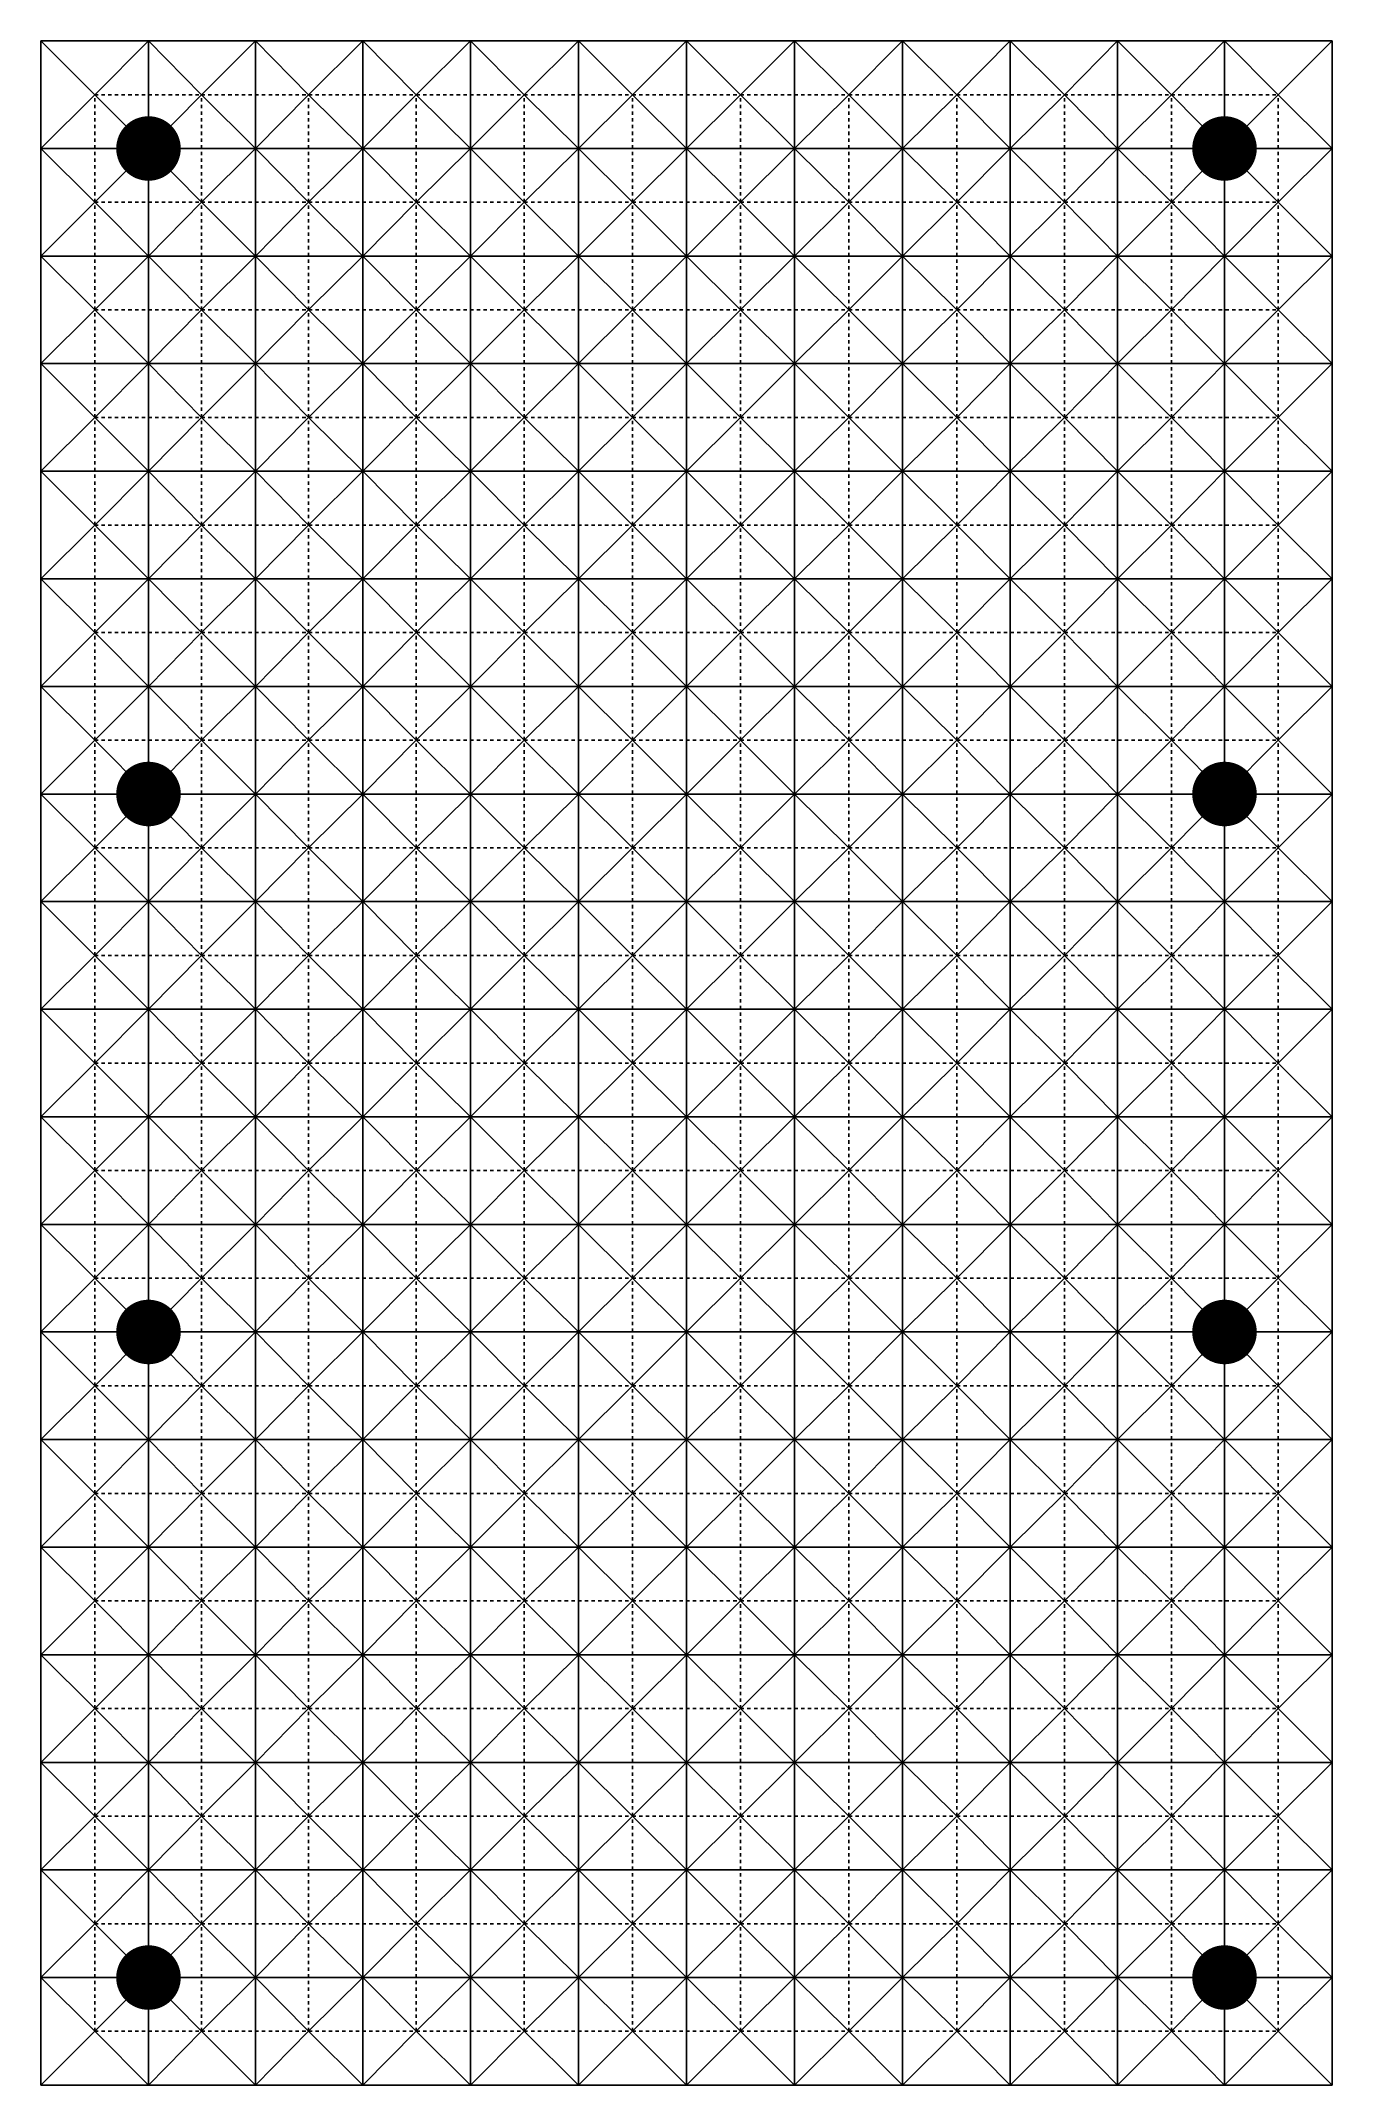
# Model space of a CAD drawing. Extents: x 0 to 24000, y 0 to 38000.
import ezdxf

# ---------------------------------------------------------------- set-up
doc = ezdxf.new("R2010")
doc.units = 0
doc.header["$LTSCALE"] = 50
doc.header["$MEASUREMENT"] = 0
doc.linetypes.add('YASIN1', pattern=[2.5, 1.25, -1.25])
for name, color, linetype in [('11', 11, 'CONTINUOUS'), ('21', 6, 'CONTINUOUS'), ('3', 3, 'CONTINUOUS'), ('5', 4, 'CONTINUOUS'), ('61', 5, 'CONTINUOUS'), ('62', 1, 'YASIN1'), ('71', 5, 'CONTINUOUS'), ('72', 1, 'YASIN1')]:
    doc.layers.add(name, color=color, linetype=linetype)

msp = doc.modelspace()

# ---------------------------------------------------------------- linework, layer by layer
at = {"layer": '11', "extrusion": (0, -0.015304, 0.999883), "const_width": 600}
for points, elevation in [([(1700, 35879, 1), (2300, 35879, 1)], -8153), ([(21700, 35879, 1), (22300, 35879, 1)], -8153), ([(1700, 23881, 1), (2300, 23881, 1)], -7969), ([(21700, 23881, 1), (22300, 23881, 1)], -7969), ([(1700, 13882, 1), (2300, 13882, 1)], -7816), ([(21700, 13882, 1), (22300, 13882, 1)], -7816), ([(1700, 1883, 1), (2300, 1883, 1)], -7632), ([(21700, 1883, 1), (22300, 1883, 1)], -7632)]:
    msp.add_lwpolyline(points, format="xyb", close=True, dxfattribs=dict(at, elevation=elevation))
at = {"layer": '21'}
for p, q in [((2000, 36000, 355), (2000, 36000, -2445)), ((22000, 36000, 355), (22000, 36000, -2445)), ((2000, 24000, 355), (2000, 24000, -2445)), ((22000, 24000, 355), (22000, 24000, -2445)), ((2000, 14000, 355), (2000, 14000, -2445)), ((22000, 14000, 355), (22000, 14000, -2445)), ((2000, 2000, 355), (2000, 2000, -2445)), ((22000, 2000, 355), (22000, 2000, -2445))]:
    msp.add_line(p, q, dxfattribs=at)
at = {"layer": '21', "extrusion": (0, 1, -2e-16)}
for p, q in [((2000, 36000, -2645), (2000, 36000, -7603)), ((2000, 36000, -2445), (2000, 36000, -2645)), ((22000, 36000, -2645), (22000, 36000, -7603)), ((22000, 36000, -2445), (22000, 36000, -2645)), ((2000, 24000, -2645), (2000, 24000, -7603)), ((2000, 24000, -2445), (2000, 24000, -2645)), ((22000, 24000, -2645), (22000, 24000, -7603)), ((22000, 24000, -2445), (22000, 24000, -2645)), ((2000, 14000, -2645), (2000, 14000, -7603)), ((2000, 14000, -2445), (2000, 14000, -2645)), ((22000, 14000, -2645), (22000, 14000, -7603)), ((22000, 14000, -2445), (22000, 14000, -2645)), ((2000, 2000, -2645), (2000, 2000, -7603)), ((2000, 2000, -2445), (2000, 2000, -2645)), ((22000, 2000, -2645), (22000, 2000, -7603)), ((22000, 2000, -2445), (22000, 2000, -2645))]:
    msp.add_line(p, q, dxfattribs=at)
at = {"layer": '3', "extrusion": (0, -1, 0)}
for p, q in [((0, 38000), (1000, 37000, -1238)), ((1000, 37000, -1238), (2000, 38000, 355)), ((2000, 38000, 355), (2984, 37000, -910)), ((2984, 37000, -910), (3988, 38000, 643)), ((3988, 38000, 643), (4977, 37000, -648)), ((4977, 37000, -648), (5984, 38000, 867)), ((5984, 38000, 867), (6978, 37000, -450)), ((6978, 37000, -450), (7986, 38000, 1027)), ((7986, 38000, 1027), (8985, 37000, -319)), ((8985, 37000, -319), (9992, 38000, 1123)), ((9992, 38000, 1123), (10995, 37000, -253)), ((10995, 37000, -253), (12000, 38000, 1155)), ((12000, 38000, 1155), (13005, 37000, -253)), ((13005, 37000, -253), (14008, 38000, 1123)), ((14008, 38000, 1123), (15015, 37000, -319)), ((15015, 37000, -319), (16014, 38000, 1027)), ((16014, 38000, 1027), (17022, 37000, -450)), ((17022, 37000, -450), (18016, 38000, 867)), ((18016, 38000, 867), (19023, 37000, -648)), ((19023, 37000, -648), (20012, 38000, 643)), ((20012, 38000, 643), (21016, 37000, -910)), ((21016, 37000, -910), (22000, 38000, 355)), ((22000, 38000, 355), (23000, 37000, -1238)), ((23000, 37000, -1238), (24000, 38000)), ((0, 36000), (1000, 35000, -1238)), ((1000, 35000, -1238), (2000, 36000, 355)), ((2000, 36000, 355), (2984, 35000, -910)), ((2984, 35000, -910), (3988, 36000, 643)), ((3988, 36000, 643), (4977, 35000, -648)), ((4977, 35000, -648), (5984, 36000, 867)), ((5984, 36000, 867), (6978, 35000, -450)), ((6978, 35000, -450), (7986, 36000, 1027)), ((7986, 36000, 1027), (8985, 35000, -319)), ((8985, 35000, -319), (9992, 36000, 1123)), ((9992, 36000, 1123), (10995, 35000, -253)), ((10995, 35000, -253), (12000, 36000, 1155)), ((12000, 36000, 1155), (13005, 35000, -253)), ((13005, 35000, -253), (14008, 36000, 1123)), ((14008, 36000, 1123), (15015, 35000, -319)), ((15015, 35000, -319), (16014, 36000, 1027)), ((16014, 36000, 1027), (17022, 35000, -450)), ((17022, 35000, -450), (18016, 36000, 867)), ((18016, 36000, 867), (19023, 35000, -648)), ((19023, 35000, -648), (20012, 36000, 643)), ((20012, 36000, 643), (21016, 35000, -910)), ((21016, 35000, -910), (22000, 36000, 355)), ((22000, 36000, 355), (23000, 35000, -1238)), ((23000, 35000, -1238), (24000, 36000)), ((0, 34000), (1000, 33000, -1238)), ((1000, 33000, -1238), (2000, 34000, 355)), ((2000, 34000, 355), (2984, 33000, -910)), ((2984, 33000, -910), (3988, 34000, 643)), ((3988, 34000, 643), (4977, 33000, -648)), ((4977, 33000, -648), (5984, 34000, 867)), ((5984, 34000, 867), (6978, 33000, -450)), ((6978, 33000, -450), (7986, 34000, 1027)), ((7986, 34000, 1027), (8985, 33000, -319)), ((8985, 33000, -319), (9992, 34000, 1123)), ((9992, 34000, 1123), (10995, 33000, -253)), ((10995, 33000, -253), (12000, 34000, 1155)), ((12000, 34000, 1155), (13005, 33000, -253)), ((13005, 33000, -253), (14008, 34000, 1123)), ((14008, 34000, 1123), (15015, 33000, -319)), ((15015, 33000, -319), (16014, 34000, 1027)), ((16014, 34000, 1027), (17022, 33000, -450)), ((17022, 33000, -450), (18016, 34000, 867)), ((18016, 34000, 867), (19023, 33000, -648)), ((19023, 33000, -648), (20012, 34000, 643)), ((20012, 34000, 643), (21016, 33000, -910)), ((21016, 33000, -910), (22000, 34000, 355)), ((22000, 34000, 355), (23000, 33000, -1238)), ((23000, 33000, -1238), (24000, 34000)), ((0, 32000), (1000, 31000, -1238)), ((1000, 31000, -1238), (2000, 32000, 355)), ((2000, 32000, 355), (2984, 31000, -910)), ((2984, 31000, -910), (3988, 32000, 643)), ((3988, 32000, 643), (4977, 31000, -648)), ((4977, 31000, -648), (5984, 32000, 867)), ((5984, 32000, 867), (6978, 31000, -450)), ((6978, 31000, -450), (7986, 32000, 1027)), ((7986, 32000, 1027), (8985, 31000, -319)), ((8985, 31000, -319), (9992, 32000, 1123)), ((9992, 32000, 1123), (10995, 31000, -253)), ((10995, 31000, -253), (12000, 32000, 1155)), ((12000, 32000, 1155), (13005, 31000, -253)), ((13005, 31000, -253), (14008, 32000, 1123)), ((14008, 32000, 1123), (15015, 31000, -319)), ((15015, 31000, -319), (16014, 32000, 1027)), ((16014, 32000, 1027), (17022, 31000, -450)), ((17022, 31000, -450), (18016, 32000, 867)), ((18016, 32000, 867), (19023, 31000, -648)), ((19023, 31000, -648), (20012, 32000, 643)), ((20012, 32000, 643), (21016, 31000, -910)), ((21016, 31000, -910), (22000, 32000, 355)), ((22000, 32000, 355), (23000, 31000, -1238)), ((23000, 31000, -1238), (24000, 32000)), ((0, 30000), (1000, 29000, -1238)), ((1000, 29000, -1238), (2000, 30000, 355)), ((2000, 30000, 355), (2984, 29000, -910)), ((2984, 29000, -910), (3988, 30000, 643)), ((3988, 30000, 643), (4977, 29000, -648)), ((4977, 29000, -648), (5984, 30000, 867)), ((5984, 30000, 867), (6978, 29000, -450)), ((6978, 29000, -450), (7986, 30000, 1027)), ((7986, 30000, 1027), (8985, 29000, -319)), ((8985, 29000, -319), (9992, 30000, 1123)), ((9992, 30000, 1123), (10995, 29000, -253)), ((10995, 29000, -253), (12000, 30000, 1155)), ((12000, 30000, 1155), (13005, 29000, -253)), ((13005, 29000, -253), (14008, 30000, 1123)), ((14008, 30000, 1123), (15015, 29000, -319)), ((15015, 29000, -319), (16014, 30000, 1027)), ((16014, 30000, 1027), (17022, 29000, -450)), ((17022, 29000, -450), (18016, 30000, 867)), ((18016, 30000, 867), (19023, 29000, -648)), ((19023, 29000, -648), (20012, 30000, 643)), ((20012, 30000, 643), (21016, 29000, -910)), ((21016, 29000, -910), (22000, 30000, 355)), ((22000, 30000, 355), (23000, 29000, -1238)), ((23000, 29000, -1238), (24000, 30000)), ((0, 28000), (1000, 27000, -1238)), ((1000, 27000, -1238), (2000, 28000, 355)), ((2000, 28000, 355), (2984, 27000, -910)), ((2984, 27000, -910), (3988, 28000, 643)), ((3988, 28000, 643), (4977, 27000, -648)), ((4977, 27000, -648), (5984, 28000, 867)), ((5984, 28000, 867), (6978, 27000, -450)), ((6978, 27000, -450), (7986, 28000, 1027)), ((7986, 28000, 1027), (8985, 27000, -319)), ((8985, 27000, -319), (9992, 28000, 1123)), ((9992, 28000, 1123), (10995, 27000, -253)), ((10995, 27000, -253), (12000, 28000, 1155)), ((12000, 28000, 1155), (13005, 27000, -253)), ((13005, 27000, -253), (14008, 28000, 1123)), ((14008, 28000, 1123), (15015, 27000, -319)), ((15015, 27000, -319), (16014, 28000, 1027)), ((16014, 28000, 1027), (17022, 27000, -450)), ((17022, 27000, -450), (18016, 28000, 867)), ((18016, 28000, 867), (19023, 27000, -648)), ((19023, 27000, -648), (20012, 28000, 643)), ((20012, 28000, 643), (21016, 27000, -910)), ((21016, 27000, -910), (22000, 28000, 355)), ((22000, 28000, 355), (23000, 27000, -1238)), ((23000, 27000, -1238), (24000, 28000)), ((0, 26000), (1000, 25000, -1238)), ((1000, 25000, -1238), (2000, 26000, 355)), ((2000, 26000, 355), (2984, 25000, -910)), ((2984, 25000, -910), (3988, 26000, 643)), ((3988, 26000, 643), (4977, 25000, -648)), ((4977, 25000, -648), (5984, 26000, 867)), ((5984, 26000, 867), (6978, 25000, -450)), ((6978, 25000, -450), (7986, 26000, 1027)), ((7986, 26000, 1027), (8985, 25000, -319)), ((8985, 25000, -319), (9992, 26000, 1123)), ((9992, 26000, 1123), (10995, 25000, -253)), ((10995, 25000, -253), (12000, 26000, 1155)), ((12000, 26000, 1155), (13005, 25000, -253)), ((13005, 25000, -253), (14008, 26000, 1123)), ((14008, 26000, 1123), (15015, 25000, -319)), ((15015, 25000, -319), (16014, 26000, 1027)), ((16014, 26000, 1027), (17022, 25000, -450)), ((17022, 25000, -450), (18016, 26000, 867)), ((18016, 26000, 867), (19023, 25000, -648)), ((19023, 25000, -648), (20012, 26000, 643)), ((20012, 26000, 643), (21016, 25000, -910)), ((21016, 25000, -910), (22000, 26000, 355)), ((22000, 26000, 355), (23000, 25000, -1238)), ((23000, 25000, -1238), (24000, 26000)), ((0, 24000), (1000, 23000, -1238)), ((1000, 23000, -1238), (2000, 24000, 355)), ((2000, 24000, 355), (2984, 23000, -910)), ((2984, 23000, -910), (3988, 24000, 643)), ((3988, 24000, 643), (4977, 23000, -648)), ((4977, 23000, -648), (5984, 24000, 867)), ((5984, 24000, 867), (6978, 23000, -450)), ((6978, 23000, -450), (7986, 24000, 1027)), ((7986, 24000, 1027), (8985, 23000, -319)), ((8985, 23000, -319), (9992, 24000, 1123)), ((9992, 24000, 1123), (10995, 23000, -253)), ((10995, 23000, -253), (12000, 24000, 1155)), ((12000, 24000, 1155), (13005, 23000, -253)), ((13005, 23000, -253), (14008, 24000, 1123)), ((14008, 24000, 1123), (15015, 23000, -319)), ((15015, 23000, -319), (16014, 24000, 1027)), ((16014, 24000, 1027), (17022, 23000, -450)), ((17022, 23000, -450), (18016, 24000, 867)), ((18016, 24000, 867), (19023, 23000, -648)), ((19023, 23000, -648), (20012, 24000, 643)), ((20012, 24000, 643), (21016, 23000, -910)), ((21016, 23000, -910), (22000, 24000, 355)), ((22000, 24000, 355), (23000, 23000, -1238)), ((23000, 23000, -1238), (24000, 24000)), ((0, 22000), (1000, 21000, -1238)), ((1000, 21000, -1238), (2000, 22000, 355)), ((2000, 22000, 355), (2984, 21000, -910)), ((2984, 21000, -910), (3988, 22000, 643)), ((3988, 22000, 643), (4977, 21000, -648)), ((4977, 21000, -648), (5984, 22000, 867)), ((5984, 22000, 867), (6978, 21000, -450)), ((6978, 21000, -450), (7986, 22000, 1027)), ((7986, 22000, 1027), (8985, 21000, -319)), ((8985, 21000, -319), (9992, 22000, 1123)), ((9992, 22000, 1123), (10995, 21000, -253)), ((10995, 21000, -253), (12000, 22000, 1155)), ((12000, 22000, 1155), (13005, 21000, -253)), ((13005, 21000, -253), (14008, 22000, 1123)), ((14008, 22000, 1123), (15015, 21000, -319)), ((15015, 21000, -319), (16014, 22000, 1027)), ((16014, 22000, 1027), (17022, 21000, -450)), ((17022, 21000, -450), (18016, 22000, 867)), ((18016, 22000, 867), (19023, 21000, -648)), ((19023, 21000, -648), (20012, 22000, 643)), ((20012, 22000, 643), (21016, 21000, -910)), ((21016, 21000, -910), (22000, 22000, 355)), ((22000, 22000, 355), (23000, 21000, -1238)), ((23000, 21000, -1238), (24000, 22000)), ((0, 20000), (1000, 19000, -1238)), ((1000, 19000, -1238), (2000, 20000, 355)), ((2000, 20000, 355), (2984, 19000, -910)), ((2984, 19000, -910), (3988, 20000, 643)), ((3988, 20000, 643), (4977, 19000, -648)), ((4977, 19000, -648), (5984, 20000, 867)), ((5984, 20000, 867), (6978, 19000, -450)), ((6978, 19000, -450), (7986, 20000, 1027)), ((7986, 20000, 1027), (8985, 19000, -319)), ((8985, 19000, -319), (9992, 20000, 1123)), ((9992, 20000, 1123), (10995, 19000, -253)), ((10995, 19000, -253), (12000, 20000, 1155)), ((12000, 20000, 1155), (13005, 19000, -253)), ((13005, 19000, -253), (14008, 20000, 1123)), ((14008, 20000, 1123), (15015, 19000, -319)), ((15015, 19000, -319), (16014, 20000, 1027)), ((16014, 20000, 1027), (17022, 19000, -450)), ((17022, 19000, -450), (18016, 20000, 867)), ((18016, 20000, 867), (19023, 19000, -648)), ((19023, 19000, -648), (20012, 20000, 643)), ((20012, 20000, 643), (21016, 19000, -910)), ((21016, 19000, -910), (22000, 20000, 355)), ((22000, 20000, 355), (23000, 19000, -1238)), ((23000, 19000, -1238), (24000, 20000)), ((0, 18000), (1000, 17000, -1238)), ((1000, 17000, -1238), (2000, 18000, 355)), ((2000, 18000, 355), (2984, 17000, -910)), ((2984, 17000, -910), (3988, 18000, 643)), ((3988, 18000, 643), (4977, 17000, -648)), ((4977, 17000, -648), (5984, 18000, 867)), ((5984, 18000, 867), (6978, 17000, -450)), ((6978, 17000, -450), (7986, 18000, 1027)), ((7986, 18000, 1027), (8985, 17000, -319)), ((8985, 17000, -319), (9992, 18000, 1123)), ((9992, 18000, 1123), (10995, 17000, -253)), ((10995, 17000, -253), (12000, 18000, 1155)), ((12000, 18000, 1155), (13005, 17000, -253)), ((13005, 17000, -253), (14008, 18000, 1123)), ((14008, 18000, 1123), (15015, 17000, -319)), ((15015, 17000, -319), (16014, 18000, 1027)), ((16014, 18000, 1027), (17022, 17000, -450)), ((17022, 17000, -450), (18016, 18000, 867)), ((18016, 18000, 867), (19023, 17000, -648)), ((19023, 17000, -648), (20012, 18000, 643)), ((20012, 18000, 643), (21016, 17000, -910)), ((21016, 17000, -910), (22000, 18000, 355)), ((22000, 18000, 355), (23000, 17000, -1238)), ((23000, 17000, -1238), (24000, 18000)), ((0, 16000), (1000, 15000, -1238)), ((1000, 15000, -1238), (2000, 16000, 355)), ((2000, 16000, 355), (2984, 15000, -910)), ((2984, 15000, -910), (3988, 16000, 643)), ((3988, 16000, 643), (4977, 15000, -648)), ((4977, 15000, -648), (5984, 16000, 867)), ((5984, 16000, 867), (6978, 15000, -450)), ((6978, 15000, -450), (7986, 16000, 1027)), ((7986, 16000, 1027), (8985, 15000, -319)), ((8985, 15000, -319), (9992, 16000, 1123)), ((9992, 16000, 1123), (10995, 15000, -253)), ((10995, 15000, -253), (12000, 16000, 1155)), ((12000, 16000, 1155), (13005, 15000, -253)), ((13005, 15000, -253), (14008, 16000, 1123)), ((14008, 16000, 1123), (15015, 15000, -319)), ((15015, 15000, -319), (16014, 16000, 1027)), ((16014, 16000, 1027), (17022, 15000, -450)), ((17022, 15000, -450), (18016, 16000, 867)), ((18016, 16000, 867), (19023, 15000, -648)), ((19023, 15000, -648), (20012, 16000, 643)), ((20012, 16000, 643), (21016, 15000, -910)), ((21016, 15000, -910), (22000, 16000, 355)), ((22000, 16000, 355), (23000, 15000, -1238)), ((23000, 15000, -1238), (24000, 16000)), ((0, 14000), (1000, 13000, -1238)), ((1000, 13000, -1238), (2000, 14000, 355)), ((2000, 14000, 355), (2984, 13000, -910)), ((2984, 13000, -910), (3988, 14000, 643)), ((3988, 14000, 643), (4977, 13000, -648)), ((4977, 13000, -648), (5984, 14000, 867)), ((5984, 14000, 867), (6978, 13000, -450)), ((6978, 13000, -450), (7986, 14000, 1027)), ((7986, 14000, 1027), (8985, 13000, -319)), ((8985, 13000, -319), (9992, 14000, 1123)), ((9992, 14000, 1123), (10995, 13000, -253)), ((10995, 13000, -253), (12000, 14000, 1155)), ((12000, 14000, 1155), (13005, 13000, -253)), ((13005, 13000, -253), (14008, 14000, 1123)), ((14008, 14000, 1123), (15015, 13000, -319)), ((15015, 13000, -319), (16014, 14000, 1027)), ((16014, 14000, 1027), (17022, 13000, -450)), ((17022, 13000, -450), (18016, 14000, 867)), ((18016, 14000, 867), (19023, 13000, -648)), ((19023, 13000, -648), (20012, 14000, 643)), ((20012, 14000, 643), (21016, 13000, -910)), ((21016, 13000, -910), (22000, 14000, 355)), ((22000, 14000, 355), (23000, 13000, -1238)), ((23000, 13000, -1238), (24000, 14000)), ((0, 12000), (1000, 11000, -1238)), ((1000, 11000, -1238), (2000, 12000, 355)), ((2000, 12000, 355), (2984, 11000, -910)), ((2984, 11000, -910), (3988, 12000, 643)), ((3988, 12000, 643), (4977, 11000, -648)), ((4977, 11000, -648), (5984, 12000, 867)), ((5984, 12000, 867), (6978, 11000, -450)), ((6978, 11000, -450), (7986, 12000, 1027)), ((7986, 12000, 1027), (8985, 11000, -319)), ((8985, 11000, -319), (9992, 12000, 1123)), ((9992, 12000, 1123), (10995, 11000, -253)), ((10995, 11000, -253), (12000, 12000, 1155)), ((12000, 12000, 1155), (13005, 11000, -253)), ((13005, 11000, -253), (14008, 12000, 1123)), ((14008, 12000, 1123), (15015, 11000, -319)), ((15015, 11000, -319), (16014, 12000, 1027)), ((16014, 12000, 1027), (17022, 11000, -450)), ((17022, 11000, -450), (18016, 12000, 867)), ((18016, 12000, 867), (19023, 11000, -648)), ((19023, 11000, -648), (20012, 12000, 643)), ((20012, 12000, 643), (21016, 11000, -910)), ((21016, 11000, -910), (22000, 12000, 355)), ((22000, 12000, 355), (23000, 11000, -1238)), ((23000, 11000, -1238), (24000, 12000)), ((0, 10000), (1000, 9000, -1238)), ((1000, 9000, -1238), (2000, 10000, 355)), ((2000, 10000, 355), (2984, 9000, -910)), ((2984, 9000, -910), (3988, 10000, 643)), ((3988, 10000, 643), (4977, 9000, -648)), ((4977, 9000, -648), (5984, 10000, 867)), ((5984, 10000, 867), (6978, 9000, -450)), ((6978, 9000, -450), (7986, 10000, 1027)), ((7986, 10000, 1027), (8985, 9000, -319)), ((8985, 9000, -319), (9992, 10000, 1123)), ((9992, 10000, 1123), (10995, 9000, -253)), ((10995, 9000, -253), (12000, 10000, 1155)), ((12000, 10000, 1155), (13005, 9000, -253)), ((13005, 9000, -253), (14008, 10000, 1123)), ((14008, 10000, 1123), (15015, 9000, -319)), ((15015, 9000, -319), (16014, 10000, 1027)), ((16014, 10000, 1027), (17022, 9000, -450)), ((17022, 9000, -450), (18016, 10000, 867)), ((18016, 10000, 867), (19023, 9000, -648)), ((19023, 9000, -648), (20012, 10000, 643)), ((20012, 10000, 643), (21016, 9000, -910)), ((21016, 9000, -910), (22000, 10000, 355)), ((22000, 10000, 355), (23000, 9000, -1238)), ((23000, 9000, -1238), (24000, 10000)), ((0, 8000), (1000, 7000, -1238)), ((1000, 7000, -1238), (2000, 8000, 355)), ((2000, 8000, 355), (2984, 7000, -910)), ((2984, 7000, -910), (3988, 8000, 643)), ((3988, 8000, 643), (4977, 7000, -648)), ((4977, 7000, -648), (5984, 8000, 867)), ((5984, 8000, 867), (6978, 7000, -450)), ((6978, 7000, -450), (7986, 8000, 1027)), ((7986, 8000, 1027), (8985, 7000, -319)), ((8985, 7000, -319), (9992, 8000, 1123)), ((9992, 8000, 1123), (10995, 7000, -253)), ((10995, 7000, -253), (12000, 8000, 1155)), ((12000, 8000, 1155), (13005, 7000, -253)), ((13005, 7000, -253), (14008, 8000, 1123)), ((14008, 8000, 1123), (15015, 7000, -319)), ((15015, 7000, -319), (16014, 8000, 1027)), ((16014, 8000, 1027), (17022, 7000, -450)), ((17022, 7000, -450), (18016, 8000, 867)), ((18016, 8000, 867), (19023, 7000, -648)), ((19023, 7000, -648), (20012, 8000, 643)), ((20012, 8000, 643), (21016, 7000, -910)), ((21016, 7000, -910), (22000, 8000, 355)), ((22000, 8000, 355), (23000, 7000, -1238)), ((23000, 7000, -1238), (24000, 8000)), ((0, 6000), (1000, 5000, -1238)), ((1000, 5000, -1238), (2000, 6000, 355)), ((2000, 6000, 355), (2984, 5000, -910)), ((2984, 5000, -910), (3988, 6000, 643)), ((3988, 6000, 643), (4977, 5000, -648)), ((4977, 5000, -648), (5984, 6000, 867)), ((5984, 6000, 867), (6978, 5000, -450)), ((6978, 5000, -450), (7986, 6000, 1027)), ((7986, 6000, 1027), (8985, 5000, -319)), ((8985, 5000, -319), (9992, 6000, 1123)), ((9992, 6000, 1123), (10995, 5000, -253)), ((10995, 5000, -253), (12000, 6000, 1155)), ((12000, 6000, 1155), (13005, 5000, -253)), ((13005, 5000, -253), (14008, 6000, 1123)), ((14008, 6000, 1123), (15015, 5000, -319)), ((15015, 5000, -319), (16014, 6000, 1027)), ((16014, 6000, 1027), (17022, 5000, -450)), ((17022, 5000, -450), (18016, 6000, 867)), ((18016, 6000, 867), (19023, 5000, -648)), ((19023, 5000, -648), (20012, 6000, 643)), ((20012, 6000, 643), (21016, 5000, -910)), ((21016, 5000, -910), (22000, 6000, 355)), ((22000, 6000, 355), (23000, 5000, -1238)), ((23000, 5000, -1238), (24000, 6000)), ((0, 4000), (1000, 3000, -1238)), ((1000, 3000, -1238), (2000, 4000, 355)), ((2000, 4000, 355), (2984, 3000, -910)), ((2984, 3000, -910), (3988, 4000, 643)), ((3988, 4000, 643), (4977, 3000, -648)), ((4977, 3000, -648), (5984, 4000, 867)), ((5984, 4000, 867), (6978, 3000, -450)), ((6978, 3000, -450), (7986, 4000, 1027)), ((7986, 4000, 1027), (8985, 3000, -319)), ((8985, 3000, -319), (9992, 4000, 1123)), ((9992, 4000, 1123), (10995, 3000, -253)), ((10995, 3000, -253), (12000, 4000, 1155)), ((12000, 4000, 1155), (13005, 3000, -253)), ((13005, 3000, -253), (14008, 4000, 1123)), ((14008, 4000, 1123), (15015, 3000, -319)), ((15015, 3000, -319), (16014, 4000, 1027)), ((16014, 4000, 1027), (17022, 3000, -450)), ((17022, 3000, -450), (18016, 4000, 867)), ((18016, 4000, 867), (19023, 3000, -648)), ((19023, 3000, -648), (20012, 4000, 643)), ((20012, 4000, 643), (21016, 3000, -910)), ((21016, 3000, -910), (22000, 4000, 355)), ((22000, 4000, 355), (23000, 3000, -1238)), ((23000, 3000, -1238), (24000, 4000)), ((0, 2000), (1000, 1000, -1238)), ((1000, 1000, -1238), (2000, 2000, 355)), ((2000, 2000, 355), (2984, 1000, -910)), ((2984, 1000, -910), (3988, 2000, 643)), ((3988, 2000, 643), (4977, 1000, -648)), ((4977, 1000, -648), (5984, 2000, 867)), ((5984, 2000, 867), (6978, 1000, -450)), ((6978, 1000, -450), (7986, 2000, 1027)), ((7986, 2000, 1027), (8985, 1000, -319)), ((8985, 1000, -319), (9992, 2000, 1123)), ((9992, 2000, 1123), (10995, 1000, -253)), ((10995, 1000, -253), (12000, 2000, 1155)), ((12000, 2000, 1155), (13005, 1000, -253)), ((13005, 1000, -253), (14008, 2000, 1123)), ((14008, 2000, 1123), (15015, 1000, -319)), ((15015, 1000, -319), (16014, 2000, 1027)), ((16014, 2000, 1027), (17022, 1000, -450)), ((17022, 1000, -450), (18016, 2000, 867)), ((18016, 2000, 867), (19023, 1000, -648)), ((19023, 1000, -648), (20012, 2000, 643)), ((20012, 2000, 643), (21016, 1000, -910)), ((21016, 1000, -910), (22000, 2000, 355)), ((22000, 2000, 355), (23000, 1000, -1238)), ((23000, 1000, -1238), (24000, 2000))]:
    msp.add_line(p, q, dxfattribs=at)
at = {"layer": '3', "extrusion": (0, 1, 0)}
for p, q in [((0, 36000), (1000, 37000, -1238)), ((1000, 37000, -1238), (2000, 36000, 355)), ((2000, 36000, 355), (2984, 37000, -910)), ((2984, 37000, -910), (3988, 36000, 643)), ((3988, 36000, 643), (4977, 37000, -648)), ((4977, 37000, -648), (5984, 36000, 867)), ((5984, 36000, 867), (6978, 37000, -450)), ((6978, 37000, -450), (7986, 36000, 1027)), ((7986, 36000, 1027), (8985, 37000, -319)), ((8985, 37000, -319), (9992, 36000, 1123)), ((9992, 36000, 1123), (10995, 37000, -253)), ((10995, 37000, -253), (12000, 36000, 1155)), ((12000, 36000, 1155), (13005, 37000, -253)), ((13005, 37000, -253), (14008, 36000, 1123)), ((14008, 36000, 1123), (15015, 37000, -319)), ((15015, 37000, -319), (16014, 36000, 1027)), ((16014, 36000, 1027), (17022, 37000, -450)), ((17022, 37000, -450), (18016, 36000, 867)), ((18016, 36000, 867), (19023, 37000, -648)), ((19023, 37000, -648), (20012, 36000, 643)), ((20012, 36000, 643), (21016, 37000, -910)), ((21016, 37000, -910), (22000, 36000, 355)), ((22000, 36000, 355), (23000, 37000, -1238)), ((23000, 37000, -1238), (24000, 36000)), ((0, 34000), (1000, 35000, -1238)), ((1000, 35000, -1238), (2000, 34000, 355)), ((2000, 34000, 355), (2984, 35000, -910)), ((2984, 35000, -910), (3988, 34000, 643)), ((3988, 34000, 643), (4977, 35000, -648)), ((4977, 35000, -648), (5984, 34000, 867)), ((5984, 34000, 867), (6978, 35000, -450)), ((6978, 35000, -450), (7986, 34000, 1027)), ((7986, 34000, 1027), (8985, 35000, -319)), ((8985, 35000, -319), (9992, 34000, 1123)), ((9992, 34000, 1123), (10995, 35000, -253)), ((10995, 35000, -253), (12000, 34000, 1155)), ((12000, 34000, 1155), (13005, 35000, -253)), ((13005, 35000, -253), (14008, 34000, 1123)), ((14008, 34000, 1123), (15015, 35000, -319)), ((15015, 35000, -319), (16014, 34000, 1027)), ((16014, 34000, 1027), (17022, 35000, -450)), ((17022, 35000, -450), (18016, 34000, 867)), ((18016, 34000, 867), (19023, 35000, -648)), ((19023, 35000, -648), (20012, 34000, 643)), ((20012, 34000, 643), (21016, 35000, -910)), ((21016, 35000, -910), (22000, 34000, 355)), ((22000, 34000, 355), (23000, 35000, -1238)), ((23000, 35000, -1238), (24000, 34000)), ((0, 32000), (1000, 33000, -1238)), ((1000, 33000, -1238), (2000, 32000, 355)), ((2000, 32000, 355), (2984, 33000, -910)), ((2984, 33000, -910), (3988, 32000, 643)), ((3988, 32000, 643), (4977, 33000, -648)), ((4977, 33000, -648), (5984, 32000, 867)), ((5984, 32000, 867), (6978, 33000, -450)), ((6978, 33000, -450), (7986, 32000, 1027)), ((7986, 32000, 1027), (8985, 33000, -319)), ((8985, 33000, -319), (9992, 32000, 1123)), ((9992, 32000, 1123), (10995, 33000, -253)), ((10995, 33000, -253), (12000, 32000, 1155)), ((12000, 32000, 1155), (13005, 33000, -253)), ((13005, 33000, -253), (14008, 32000, 1123)), ((14008, 32000, 1123), (15015, 33000, -319)), ((15015, 33000, -319), (16014, 32000, 1027)), ((16014, 32000, 1027), (17022, 33000, -450)), ((17022, 33000, -450), (18016, 32000, 867)), ((18016, 32000, 867), (19023, 33000, -648)), ((19023, 33000, -648), (20012, 32000, 643)), ((20012, 32000, 643), (21016, 33000, -910)), ((21016, 33000, -910), (22000, 32000, 355)), ((22000, 32000, 355), (23000, 33000, -1238)), ((23000, 33000, -1238), (24000, 32000)), ((0, 30000), (1000, 31000, -1238)), ((1000, 31000, -1238), (2000, 30000, 355)), ((2000, 30000, 355), (2984, 31000, -910)), ((2984, 31000, -910), (3988, 30000, 643)), ((3988, 30000, 643), (4977, 31000, -648)), ((4977, 31000, -648), (5984, 30000, 867)), ((5984, 30000, 867), (6978, 31000, -450)), ((6978, 31000, -450), (7986, 30000, 1027)), ((7986, 30000, 1027), (8985, 31000, -319)), ((8985, 31000, -319), (9992, 30000, 1123)), ((9992, 30000, 1123), (10995, 31000, -253)), ((10995, 31000, -253), (12000, 30000, 1155)), ((12000, 30000, 1155), (13005, 31000, -253)), ((13005, 31000, -253), (14008, 30000, 1123)), ((14008, 30000, 1123), (15015, 31000, -319)), ((15015, 31000, -319), (16014, 30000, 1027)), ((16014, 30000, 1027), (17022, 31000, -450)), ((17022, 31000, -450), (18016, 30000, 867)), ((18016, 30000, 867), (19023, 31000, -648)), ((19023, 31000, -648), (20012, 30000, 643)), ((20012, 30000, 643), (21016, 31000, -910)), ((21016, 31000, -910), (22000, 30000, 355)), ((22000, 30000, 355), (23000, 31000, -1238)), ((23000, 31000, -1238), (24000, 30000)), ((0, 28000), (1000, 29000, -1238)), ((1000, 29000, -1238), (2000, 28000, 355)), ((2000, 28000, 355), (2984, 29000, -910)), ((2984, 29000, -910), (3988, 28000, 643)), ((3988, 28000, 643), (4977, 29000, -648)), ((4977, 29000, -648), (5984, 28000, 867)), ((5984, 28000, 867), (6978, 29000, -450)), ((6978, 29000, -450), (7986, 28000, 1027)), ((7986, 28000, 1027), (8985, 29000, -319)), ((8985, 29000, -319), (9992, 28000, 1123)), ((9992, 28000, 1123), (10995, 29000, -253)), ((10995, 29000, -253), (12000, 28000, 1155)), ((12000, 28000, 1155), (13005, 29000, -253)), ((13005, 29000, -253), (14008, 28000, 1123)), ((14008, 28000, 1123), (15015, 29000, -319)), ((15015, 29000, -319), (16014, 28000, 1027)), ((16014, 28000, 1027), (17022, 29000, -450)), ((17022, 29000, -450), (18016, 28000, 867)), ((18016, 28000, 867), (19023, 29000, -648)), ((19023, 29000, -648), (20012, 28000, 643)), ((20012, 28000, 643), (21016, 29000, -910)), ((21016, 29000, -910), (22000, 28000, 355)), ((22000, 28000, 355), (23000, 29000, -1238)), ((23000, 29000, -1238), (24000, 28000)), ((0, 26000), (1000, 27000, -1238)), ((1000, 27000, -1238), (2000, 26000, 355)), ((2000, 26000, 355), (2984, 27000, -910)), ((2984, 27000, -910), (3988, 26000, 643)), ((3988, 26000, 643), (4977, 27000, -648)), ((4977, 27000, -648), (5984, 26000, 867)), ((5984, 26000, 867), (6978, 27000, -450)), ((6978, 27000, -450), (7986, 26000, 1027)), ((7986, 26000, 1027), (8985, 27000, -319)), ((8985, 27000, -319), (9992, 26000, 1123)), ((9992, 26000, 1123), (10995, 27000, -253)), ((10995, 27000, -253), (12000, 26000, 1155)), ((12000, 26000, 1155), (13005, 27000, -253)), ((13005, 27000, -253), (14008, 26000, 1123)), ((14008, 26000, 1123), (15015, 27000, -319)), ((15015, 27000, -319), (16014, 26000, 1027)), ((16014, 26000, 1027), (17022, 27000, -450)), ((17022, 27000, -450), (18016, 26000, 867)), ((18016, 26000, 867), (19023, 27000, -648)), ((19023, 27000, -648), (20012, 26000, 643)), ((20012, 26000, 643), (21016, 27000, -910)), ((21016, 27000, -910), (22000, 26000, 355)), ((22000, 26000, 355), (23000, 27000, -1238)), ((23000, 27000, -1238), (24000, 26000)), ((0, 24000), (1000, 25000, -1238)), ((1000, 25000, -1238), (2000, 24000, 355)), ((2000, 24000, 355), (2984, 25000, -910)), ((2984, 25000, -910), (3988, 24000, 643)), ((3988, 24000, 643), (4977, 25000, -648)), ((4977, 25000, -648), (5984, 24000, 867)), ((5984, 24000, 867), (6978, 25000, -450)), ((6978, 25000, -450), (7986, 24000, 1027)), ((7986, 24000, 1027), (8985, 25000, -319)), ((8985, 25000, -319), (9992, 24000, 1123)), ((9992, 24000, 1123), (10995, 25000, -253)), ((10995, 25000, -253), (12000, 24000, 1155)), ((12000, 24000, 1155), (13005, 25000, -253)), ((13005, 25000, -253), (14008, 24000, 1123)), ((14008, 24000, 1123), (15015, 25000, -319)), ((15015, 25000, -319), (16014, 24000, 1027)), ((16014, 24000, 1027), (17022, 25000, -450)), ((17022, 25000, -450), (18016, 24000, 867)), ((18016, 24000, 867), (19023, 25000, -648)), ((19023, 25000, -648), (20012, 24000, 643)), ((20012, 24000, 643), (21016, 25000, -910)), ((21016, 25000, -910), (22000, 24000, 355)), ((22000, 24000, 355), (23000, 25000, -1238)), ((23000, 25000, -1238), (24000, 24000)), ((0, 22000), (1000, 23000, -1238)), ((1000, 23000, -1238), (2000, 22000, 355)), ((2000, 22000, 355), (2984, 23000, -910)), ((2984, 23000, -910), (3988, 22000, 643)), ((3988, 22000, 643), (4977, 23000, -648)), ((4977, 23000, -648), (5984, 22000, 867)), ((5984, 22000, 867), (6978, 23000, -450)), ((6978, 23000, -450), (7986, 22000, 1027)), ((7986, 22000, 1027), (8985, 23000, -319)), ((8985, 23000, -319), (9992, 22000, 1123)), ((9992, 22000, 1123), (10995, 23000, -253)), ((10995, 23000, -253), (12000, 22000, 1155)), ((12000, 22000, 1155), (13005, 23000, -253)), ((13005, 23000, -253), (14008, 22000, 1123)), ((14008, 22000, 1123), (15015, 23000, -319)), ((15015, 23000, -319), (16014, 22000, 1027)), ((16014, 22000, 1027), (17022, 23000, -450)), ((17022, 23000, -450), (18016, 22000, 867)), ((18016, 22000, 867), (19023, 23000, -648)), ((19023, 23000, -648), (20012, 22000, 643)), ((20012, 22000, 643), (21016, 23000, -910)), ((21016, 23000, -910), (22000, 22000, 355)), ((22000, 22000, 355), (23000, 23000, -1238)), ((23000, 23000, -1238), (24000, 22000)), ((0, 20000), (1000, 21000, -1238)), ((1000, 21000, -1238), (2000, 20000, 355)), ((2000, 20000, 355), (2984, 21000, -910)), ((2984, 21000, -910), (3988, 20000, 643)), ((3988, 20000, 643), (4977, 21000, -648)), ((4977, 21000, -648), (5984, 20000, 867)), ((5984, 20000, 867), (6978, 21000, -450)), ((6978, 21000, -450), (7986, 20000, 1027)), ((7986, 20000, 1027), (8985, 21000, -319)), ((8985, 21000, -319), (9992, 20000, 1123)), ((9992, 20000, 1123), (10995, 21000, -253)), ((10995, 21000, -253), (12000, 20000, 1155)), ((12000, 20000, 1155), (13005, 21000, -253)), ((13005, 21000, -253), (14008, 20000, 1123)), ((14008, 20000, 1123), (15015, 21000, -319)), ((15015, 21000, -319), (16014, 20000, 1027)), ((16014, 20000, 1027), (17022, 21000, -450)), ((17022, 21000, -450), (18016, 20000, 867)), ((18016, 20000, 867), (19023, 21000, -648)), ((19023, 21000, -648), (20012, 20000, 643)), ((20012, 20000, 643), (21016, 21000, -910)), ((21016, 21000, -910), (22000, 20000, 355)), ((22000, 20000, 355), (23000, 21000, -1238)), ((23000, 21000, -1238), (24000, 20000)), ((0, 18000), (1000, 19000, -1238)), ((1000, 19000, -1238), (2000, 18000, 355)), ((2000, 18000, 355), (2984, 19000, -910)), ((2984, 19000, -910), (3988, 18000, 643)), ((3988, 18000, 643), (4977, 19000, -648)), ((4977, 19000, -648), (5984, 18000, 867)), ((5984, 18000, 867), (6978, 19000, -450)), ((6978, 19000, -450), (7986, 18000, 1027)), ((7986, 18000, 1027), (8985, 19000, -319)), ((8985, 19000, -319), (9992, 18000, 1123)), ((9992, 18000, 1123), (10995, 19000, -253)), ((10995, 19000, -253), (12000, 18000, 1155)), ((12000, 18000, 1155), (13005, 19000, -253)), ((13005, 19000, -253), (14008, 18000, 1123)), ((14008, 18000, 1123), (15015, 19000, -319)), ((15015, 19000, -319), (16014, 18000, 1027)), ((16014, 18000, 1027), (17022, 19000, -450)), ((17022, 19000, -450), (18016, 18000, 867)), ((18016, 18000, 867), (19023, 19000, -648)), ((19023, 19000, -648), (20012, 18000, 643)), ((20012, 18000, 643), (21016, 19000, -910)), ((21016, 19000, -910), (22000, 18000, 355)), ((22000, 18000, 355), (23000, 19000, -1238)), ((23000, 19000, -1238), (24000, 18000)), ((0, 16000), (1000, 17000, -1238)), ((1000, 17000, -1238), (2000, 16000, 355)), ((2000, 16000, 355), (2984, 17000, -910)), ((2984, 17000, -910), (3988, 16000, 643)), ((3988, 16000, 643), (4977, 17000, -648)), ((4977, 17000, -648), (5984, 16000, 867)), ((5984, 16000, 867), (6978, 17000, -450)), ((6978, 17000, -450), (7986, 16000, 1027)), ((7986, 16000, 1027), (8985, 17000, -319)), ((8985, 17000, -319), (9992, 16000, 1123)), ((9992, 16000, 1123), (10995, 17000, -253)), ((10995, 17000, -253), (12000, 16000, 1155)), ((12000, 16000, 1155), (13005, 17000, -253)), ((13005, 17000, -253), (14008, 16000, 1123)), ((14008, 16000, 1123), (15015, 17000, -319)), ((15015, 17000, -319), (16014, 16000, 1027)), ((16014, 16000, 1027), (17022, 17000, -450)), ((17022, 17000, -450), (18016, 16000, 867)), ((18016, 16000, 867), (19023, 17000, -648)), ((19023, 17000, -648), (20012, 16000, 643)), ((20012, 16000, 643), (21016, 17000, -910)), ((21016, 17000, -910), (22000, 16000, 355)), ((22000, 16000, 355), (23000, 17000, -1238)), ((23000, 17000, -1238), (24000, 16000)), ((0, 14000), (1000, 15000, -1238)), ((1000, 15000, -1238), (2000, 14000, 355)), ((2000, 14000, 355), (2984, 15000, -910)), ((2984, 15000, -910), (3988, 14000, 643)), ((3988, 14000, 643), (4977, 15000, -648)), ((4977, 15000, -648), (5984, 14000, 867)), ((5984, 14000, 867), (6978, 15000, -450)), ((6978, 15000, -450), (7986, 14000, 1027)), ((7986, 14000, 1027), (8985, 15000, -319)), ((8985, 15000, -319), (9992, 14000, 1123)), ((9992, 14000, 1123), (10995, 15000, -253)), ((10995, 15000, -253), (12000, 14000, 1155)), ((12000, 14000, 1155), (13005, 15000, -253)), ((13005, 15000, -253), (14008, 14000, 1123)), ((14008, 14000, 1123), (15015, 15000, -319)), ((15015, 15000, -319), (16014, 14000, 1027)), ((16014, 14000, 1027), (17022, 15000, -450)), ((17022, 15000, -450), (18016, 14000, 867)), ((18016, 14000, 867), (19023, 15000, -648)), ((19023, 15000, -648), (20012, 14000, 643)), ((20012, 14000, 643), (21016, 15000, -910)), ((21016, 15000, -910), (22000, 14000, 355)), ((22000, 14000, 355), (23000, 15000, -1238)), ((23000, 15000, -1238), (24000, 14000)), ((0, 12000), (1000, 13000, -1238)), ((1000, 13000, -1238), (2000, 12000, 355)), ((2000, 12000, 355), (2984, 13000, -910)), ((2984, 13000, -910), (3988, 12000, 643)), ((3988, 12000, 643), (4977, 13000, -648)), ((4977, 13000, -648), (5984, 12000, 867)), ((5984, 12000, 867), (6978, 13000, -450)), ((6978, 13000, -450), (7986, 12000, 1027)), ((7986, 12000, 1027), (8985, 13000, -319)), ((8985, 13000, -319), (9992, 12000, 1123)), ((9992, 12000, 1123), (10995, 13000, -253)), ((10995, 13000, -253), (12000, 12000, 1155)), ((12000, 12000, 1155), (13005, 13000, -253)), ((13005, 13000, -253), (14008, 12000, 1123)), ((14008, 12000, 1123), (15015, 13000, -319)), ((15015, 13000, -319), (16014, 12000, 1027)), ((16014, 12000, 1027), (17022, 13000, -450)), ((17022, 13000, -450), (18016, 12000, 867)), ((18016, 12000, 867), (19023, 13000, -648)), ((19023, 13000, -648), (20012, 12000, 643)), ((20012, 12000, 643), (21016, 13000, -910)), ((21016, 13000, -910), (22000, 12000, 355)), ((22000, 12000, 355), (23000, 13000, -1238)), ((23000, 13000, -1238), (24000, 12000)), ((0, 10000), (1000, 11000, -1238)), ((1000, 11000, -1238), (2000, 10000, 355)), ((2000, 10000, 355), (2984, 11000, -910)), ((2984, 11000, -910), (3988, 10000, 643)), ((3988, 10000, 643), (4977, 11000, -648)), ((4977, 11000, -648), (5984, 10000, 867)), ((5984, 10000, 867), (6978, 11000, -450)), ((6978, 11000, -450), (7986, 10000, 1027)), ((7986, 10000, 1027), (8985, 11000, -319)), ((8985, 11000, -319), (9992, 10000, 1123)), ((9992, 10000, 1123), (10995, 11000, -253)), ((10995, 11000, -253), (12000, 10000, 1155)), ((12000, 10000, 1155), (13005, 11000, -253)), ((13005, 11000, -253), (14008, 10000, 1123)), ((14008, 10000, 1123), (15015, 11000, -319)), ((15015, 11000, -319), (16014, 10000, 1027)), ((16014, 10000, 1027), (17022, 11000, -450)), ((17022, 11000, -450), (18016, 10000, 867)), ((18016, 10000, 867), (19023, 11000, -648)), ((19023, 11000, -648), (20012, 10000, 643)), ((20012, 10000, 643), (21016, 11000, -910)), ((21016, 11000, -910), (22000, 10000, 355)), ((22000, 10000, 355), (23000, 11000, -1238)), ((23000, 11000, -1238), (24000, 10000)), ((0, 8000), (1000, 9000, -1238)), ((1000, 9000, -1238), (2000, 8000, 355)), ((2000, 8000, 355), (2984, 9000, -910)), ((2984, 9000, -910), (3988, 8000, 643)), ((3988, 8000, 643), (4977, 9000, -648)), ((4977, 9000, -648), (5984, 8000, 867)), ((5984, 8000, 867), (6978, 9000, -450)), ((6978, 9000, -450), (7986, 8000, 1027)), ((7986, 8000, 1027), (8985, 9000, -319)), ((8985, 9000, -319), (9992, 8000, 1123)), ((9992, 8000, 1123), (10995, 9000, -253)), ((10995, 9000, -253), (12000, 8000, 1155)), ((12000, 8000, 1155), (13005, 9000, -253)), ((13005, 9000, -253), (14008, 8000, 1123)), ((14008, 8000, 1123), (15015, 9000, -319)), ((15015, 9000, -319), (16014, 8000, 1027)), ((16014, 8000, 1027), (17022, 9000, -450)), ((17022, 9000, -450), (18016, 8000, 867)), ((18016, 8000, 867), (19023, 9000, -648)), ((19023, 9000, -648), (20012, 8000, 643)), ((20012, 8000, 643), (21016, 9000, -910)), ((21016, 9000, -910), (22000, 8000, 355)), ((22000, 8000, 355), (23000, 9000, -1238)), ((23000, 9000, -1238), (24000, 8000)), ((0, 6000), (1000, 7000, -1238)), ((1000, 7000, -1238), (2000, 6000, 355)), ((2000, 6000, 355), (2984, 7000, -910)), ((2984, 7000, -910), (3988, 6000, 643)), ((3988, 6000, 643), (4977, 7000, -648)), ((4977, 7000, -648), (5984, 6000, 867)), ((5984, 6000, 867), (6978, 7000, -450)), ((6978, 7000, -450), (7986, 6000, 1027)), ((7986, 6000, 1027), (8985, 7000, -319)), ((8985, 7000, -319), (9992, 6000, 1123)), ((9992, 6000, 1123), (10995, 7000, -253)), ((10995, 7000, -253), (12000, 6000, 1155)), ((12000, 6000, 1155), (13005, 7000, -253)), ((13005, 7000, -253), (14008, 6000, 1123)), ((14008, 6000, 1123), (15015, 7000, -319)), ((15015, 7000, -319), (16014, 6000, 1027)), ((16014, 6000, 1027), (17022, 7000, -450)), ((17022, 7000, -450), (18016, 6000, 867)), ((18016, 6000, 867), (19023, 7000, -648)), ((19023, 7000, -648), (20012, 6000, 643)), ((20012, 6000, 643), (21016, 7000, -910)), ((21016, 7000, -910), (22000, 6000, 355)), ((22000, 6000, 355), (23000, 7000, -1238)), ((23000, 7000, -1238), (24000, 6000)), ((0, 4000), (1000, 5000, -1238)), ((1000, 5000, -1238), (2000, 4000, 355)), ((2000, 4000, 355), (2984, 5000, -910)), ((2984, 5000, -910), (3988, 4000, 643)), ((3988, 4000, 643), (4977, 5000, -648)), ((4977, 5000, -648), (5984, 4000, 867)), ((5984, 4000, 867), (6978, 5000, -450)), ((6978, 5000, -450), (7986, 4000, 1027)), ((7986, 4000, 1027), (8985, 5000, -319)), ((8985, 5000, -319), (9992, 4000, 1123)), ((9992, 4000, 1123), (10995, 5000, -253)), ((10995, 5000, -253), (12000, 4000, 1155)), ((12000, 4000, 1155), (13005, 5000, -253)), ((13005, 5000, -253), (14008, 4000, 1123)), ((14008, 4000, 1123), (15015, 5000, -319)), ((15015, 5000, -319), (16014, 4000, 1027)), ((16014, 4000, 1027), (17022, 5000, -450)), ((17022, 5000, -450), (18016, 4000, 867)), ((18016, 4000, 867), (19023, 5000, -648)), ((19023, 5000, -648), (20012, 4000, 643)), ((20012, 4000, 643), (21016, 5000, -910)), ((21016, 5000, -910), (22000, 4000, 355)), ((22000, 4000, 355), (23000, 5000, -1238)), ((23000, 5000, -1238), (24000, 4000)), ((0, 2000), (1000, 3000, -1238)), ((1000, 3000, -1238), (2000, 2000, 355)), ((2000, 2000, 355), (2984, 3000, -910)), ((2984, 3000, -910), (3988, 2000, 643)), ((3988, 2000, 643), (4977, 3000, -648)), ((4977, 3000, -648), (5984, 2000, 867)), ((5984, 2000, 867), (6978, 3000, -450)), ((6978, 3000, -450), (7986, 2000, 1027)), ((7986, 2000, 1027), (8985, 3000, -319)), ((8985, 3000, -319), (9992, 2000, 1123)), ((9992, 2000, 1123), (10995, 3000, -253)), ((10995, 3000, -253), (12000, 2000, 1155)), ((12000, 2000, 1155), (13005, 3000, -253)), ((13005, 3000, -253), (14008, 2000, 1123)), ((14008, 2000, 1123), (15015, 3000, -319)), ((15015, 3000, -319), (16014, 2000, 1027)), ((16014, 2000, 1027), (17022, 3000, -450)), ((17022, 3000, -450), (18016, 2000, 867)), ((18016, 2000, 867), (19023, 3000, -648)), ((19023, 3000, -648), (20012, 2000, 643)), ((20012, 2000, 643), (21016, 3000, -910)), ((21016, 3000, -910), (22000, 2000, 355)), ((22000, 2000, 355), (23000, 3000, -1238)), ((23000, 3000, -1238), (24000, 2000)), ((0, 0), (1000, 1000, -1238)), ((1000, 1000, -1238), (2000, 0, 355)), ((2000, 0, 355), (2984, 1000, -910)), ((2984, 1000, -910), (3988, 0, 643)), ((3988, 0, 643), (4977, 1000, -648)), ((4977, 1000, -648), (5984, 0, 867)), ((5984, 0, 867), (6978, 1000, -450)), ((6978, 1000, -450), (7986, 0, 1027)), ((7986, 0, 1027), (8985, 1000, -319)), ((8985, 1000, -319), (9992, 0, 1123)), ((9992, 0, 1123), (10995, 1000, -253)), ((10995, 1000, -253), (12000, 0, 1155)), ((12000, 0, 1155), (13005, 1000, -253)), ((13005, 1000, -253), (14008, 0, 1123)), ((14008, 0, 1123), (15015, 1000, -319)), ((15015, 1000, -319), (16014, 0, 1027)), ((16014, 0, 1027), (17022, 1000, -450)), ((17022, 1000, -450), (18016, 0, 867)), ((18016, 0, 867), (19023, 1000, -648)), ((19023, 1000, -648), (20012, 0, 643)), ((20012, 0, 643), (21016, 1000, -910)), ((21016, 1000, -910), (22000, 0, 355)), ((22000, 0, 355), (23000, 1000, -1238)), ((23000, 1000, -1238), (24000, 0))]:
    msp.add_line(p, q, dxfattribs=at)
at = {"layer": '5'}
for p, q in [((1000, 37000, -1238), (2000, 36000, -2445)), ((2000, 36000, -2445), (2984, 37000, -910)), ((22000, 36000, -2445), (21016, 37000, -910)), ((23000, 37000, -1238), (22000, 36000, -2445)), ((2000, 36000, -2445), (1000, 35000, -1238)), ((2984, 35000, -910), (2000, 36000, -2445)), ((21016, 35000, -910), (22000, 36000, -2445)), ((22000, 36000, -2445), (23000, 35000, -1238)), ((1000, 25000, -1238), (2000, 24000, -2445)), ((2000, 24000, -2445), (2984, 25000, -910)), ((22000, 24000, -2445), (21016, 25000, -910)), ((23000, 25000, -1238), (22000, 24000, -2445)), ((2000, 24000, -2445), (1000, 23000, -1238)), ((2984, 23000, -910), (2000, 24000, -2445)), ((21016, 23000, -910), (22000, 24000, -2445)), ((22000, 24000, -2445), (23000, 23000, -1238)), ((1000, 15000, -1238), (2000, 14000, -2445)), ((2000, 14000, -2445), (2984, 15000, -910)), ((22000, 14000, -2445), (21016, 15000, -910)), ((23000, 15000, -1238), (22000, 14000, -2445)), ((2000, 14000, -2445), (1000, 13000, -1238)), ((2984, 13000, -910), (2000, 14000, -2445)), ((21016, 13000, -910), (22000, 14000, -2445)), ((22000, 14000, -2445), (23000, 13000, -1238)), ((1000, 3000, -1238), (2000, 2000, -2445)), ((2000, 2000, -2445), (2984, 3000, -910)), ((22000, 2000, -2445), (21016, 3000, -910)), ((23000, 3000, -1238), (22000, 2000, -2445)), ((2000, 2000, -2445), (1000, 1000, -1238)), ((2984, 1000, -910), (2000, 2000, -2445)), ((21016, 1000, -910), (22000, 2000, -2445)), ((22000, 2000, -2445), (23000, 1000, -1238))]:
    msp.add_line(p, q, dxfattribs=at)
at = {"layer": '61', "extrusion": (0, -1, 0)}
for p, q in [((0, 38000), (2000, 38000, 355)), ((2000, 38000, 355), (3988, 38000, 643)), ((3988, 38000, 643), (5984, 38000, 867)), ((5984, 38000, 867), (7986, 38000, 1027)), ((7986, 38000, 1027), (9992, 38000, 1123)), ((9992, 38000, 1123), (12000, 38000, 1155)), ((12000, 38000, 1155), (14008, 38000, 1123)), ((14008, 38000, 1123), (16014, 38000, 1027)), ((16014, 38000, 1027), (18016, 38000, 867)), ((18016, 38000, 867), (20012, 38000, 643)), ((20012, 38000, 643), (22000, 38000, 355)), ((22000, 38000, 355), (24000, 38000)), ((0, 36000), (2000, 36000, 355)), ((2000, 36000, 355), (3988, 36000, 643)), ((3988, 36000, 643), (5984, 36000, 867)), ((5984, 36000, 867), (7986, 36000, 1027)), ((7986, 36000, 1027), (9992, 36000, 1123)), ((9992, 36000, 1123), (12000, 36000, 1155)), ((12000, 36000, 1155), (14008, 36000, 1123)), ((14008, 36000, 1123), (16014, 36000, 1027)), ((16014, 36000, 1027), (18016, 36000, 867)), ((18016, 36000, 867), (20012, 36000, 643)), ((20012, 36000, 643), (22000, 36000, 355)), ((22000, 36000, 355), (24000, 36000)), ((0, 34000), (2000, 34000, 355)), ((2000, 34000, 355), (3988, 34000, 643)), ((3988, 34000, 643), (5984, 34000, 867)), ((5984, 34000, 867), (7986, 34000, 1027)), ((7986, 34000, 1027), (9992, 34000, 1123)), ((9992, 34000, 1123), (12000, 34000, 1155)), ((12000, 34000, 1155), (14008, 34000, 1123)), ((14008, 34000, 1123), (16014, 34000, 1027)), ((16014, 34000, 1027), (18016, 34000, 867)), ((18016, 34000, 867), (20012, 34000, 643)), ((20012, 34000, 643), (22000, 34000, 355)), ((22000, 34000, 355), (24000, 34000)), ((0, 32000), (2000, 32000, 355)), ((2000, 32000, 355), (3988, 32000, 643)), ((3988, 32000, 643), (5984, 32000, 867)), ((5984, 32000, 867), (7986, 32000, 1027)), ((7986, 32000, 1027), (9992, 32000, 1123)), ((9992, 32000, 1123), (12000, 32000, 1155)), ((12000, 32000, 1155), (14008, 32000, 1123)), ((14008, 32000, 1123), (16014, 32000, 1027)), ((16014, 32000, 1027), (18016, 32000, 867)), ((18016, 32000, 867), (20012, 32000, 643)), ((20012, 32000, 643), (22000, 32000, 355)), ((22000, 32000, 355), (24000, 32000)), ((0, 30000), (2000, 30000, 355)), ((2000, 30000, 355), (3988, 30000, 643)), ((3988, 30000, 643), (5984, 30000, 867)), ((5984, 30000, 867), (7986, 30000, 1027)), ((7986, 30000, 1027), (9992, 30000, 1123)), ((9992, 30000, 1123), (12000, 30000, 1155)), ((12000, 30000, 1155), (14008, 30000, 1123)), ((14008, 30000, 1123), (16014, 30000, 1027)), ((16014, 30000, 1027), (18016, 30000, 867)), ((18016, 30000, 867), (20012, 30000, 643)), ((20012, 30000, 643), (22000, 30000, 355)), ((22000, 30000, 355), (24000, 30000)), ((0, 28000), (2000, 28000, 355)), ((2000, 28000, 355), (3988, 28000, 643)), ((3988, 28000, 643), (5984, 28000, 867)), ((5984, 28000, 867), (7986, 28000, 1027)), ((7986, 28000, 1027), (9992, 28000, 1123)), ((9992, 28000, 1123), (12000, 28000, 1155)), ((12000, 28000, 1155), (14008, 28000, 1123)), ((14008, 28000, 1123), (16014, 28000, 1027)), ((16014, 28000, 1027), (18016, 28000, 867)), ((18016, 28000, 867), (20012, 28000, 643)), ((20012, 28000, 643), (22000, 28000, 355)), ((22000, 28000, 355), (24000, 28000)), ((0, 26000), (2000, 26000, 355)), ((2000, 26000, 355), (3988, 26000, 643)), ((3988, 26000, 643), (5984, 26000, 867)), ((5984, 26000, 867), (7986, 26000, 1027)), ((7986, 26000, 1027), (9992, 26000, 1123)), ((9992, 26000, 1123), (12000, 26000, 1155)), ((12000, 26000, 1155), (14008, 26000, 1123)), ((14008, 26000, 1123), (16014, 26000, 1027)), ((16014, 26000, 1027), (18016, 26000, 867)), ((18016, 26000, 867), (20012, 26000, 643)), ((20012, 26000, 643), (22000, 26000, 355)), ((22000, 26000, 355), (24000, 26000)), ((0, 24000), (2000, 24000, 355)), ((2000, 24000, 355), (3988, 24000, 643)), ((3988, 24000, 643), (5984, 24000, 867)), ((5984, 24000, 867), (7986, 24000, 1027)), ((7986, 24000, 1027), (9992, 24000, 1123)), ((9992, 24000, 1123), (12000, 24000, 1155)), ((12000, 24000, 1155), (14008, 24000, 1123)), ((14008, 24000, 1123), (16014, 24000, 1027)), ((16014, 24000, 1027), (18016, 24000, 867)), ((18016, 24000, 867), (20012, 24000, 643)), ((20012, 24000, 643), (22000, 24000, 355)), ((22000, 24000, 355), (24000, 24000)), ((0, 22000), (2000, 22000, 355)), ((2000, 22000, 355), (3988, 22000, 643)), ((3988, 22000, 643), (5984, 22000, 867)), ((5984, 22000, 867), (7986, 22000, 1027)), ((7986, 22000, 1027), (9992, 22000, 1123)), ((9992, 22000, 1123), (12000, 22000, 1155)), ((12000, 22000, 1155), (14008, 22000, 1123)), ((14008, 22000, 1123), (16014, 22000, 1027)), ((16014, 22000, 1027), (18016, 22000, 867)), ((18016, 22000, 867), (20012, 22000, 643)), ((20012, 22000, 643), (22000, 22000, 355)), ((22000, 22000, 355), (24000, 22000)), ((0, 20000), (2000, 20000, 355)), ((2000, 20000, 355), (3988, 20000, 643)), ((3988, 20000, 643), (5984, 20000, 867)), ((5984, 20000, 867), (7986, 20000, 1027)), ((7986, 20000, 1027), (9992, 20000, 1123)), ((9992, 20000, 1123), (12000, 20000, 1155)), ((12000, 20000, 1155), (14008, 20000, 1123)), ((14008, 20000, 1123), (16014, 20000, 1027)), ((16014, 20000, 1027), (18016, 20000, 867)), ((18016, 20000, 867), (20012, 20000, 643)), ((20012, 20000, 643), (22000, 20000, 355)), ((22000, 20000, 355), (24000, 20000)), ((0, 18000), (2000, 18000, 355)), ((2000, 18000, 355), (3988, 18000, 643)), ((3988, 18000, 643), (5984, 18000, 867)), ((5984, 18000, 867), (7986, 18000, 1027)), ((7986, 18000, 1027), (9992, 18000, 1123)), ((9992, 18000, 1123), (12000, 18000, 1155)), ((12000, 18000, 1155), (14008, 18000, 1123)), ((14008, 18000, 1123), (16014, 18000, 1027)), ((16014, 18000, 1027), (18016, 18000, 867)), ((18016, 18000, 867), (20012, 18000, 643)), ((20012, 18000, 643), (22000, 18000, 355)), ((22000, 18000, 355), (24000, 18000)), ((0, 16000), (2000, 16000, 355)), ((2000, 16000, 355), (3988, 16000, 643)), ((3988, 16000, 643), (5984, 16000, 867)), ((5984, 16000, 867), (7986, 16000, 1027)), ((7986, 16000, 1027), (9992, 16000, 1123)), ((9992, 16000, 1123), (12000, 16000, 1155)), ((12000, 16000, 1155), (14008, 16000, 1123)), ((14008, 16000, 1123), (16014, 16000, 1027)), ((16014, 16000, 1027), (18016, 16000, 867)), ((18016, 16000, 867), (20012, 16000, 643)), ((20012, 16000, 643), (22000, 16000, 355)), ((22000, 16000, 355), (24000, 16000)), ((0, 14000), (2000, 14000, 355)), ((2000, 14000, 355), (3988, 14000, 643)), ((3988, 14000, 643), (5984, 14000, 867)), ((5984, 14000, 867), (7986, 14000, 1027)), ((7986, 14000, 1027), (9992, 14000, 1123)), ((9992, 14000, 1123), (12000, 14000, 1155)), ((12000, 14000, 1155), (14008, 14000, 1123)), ((14008, 14000, 1123), (16014, 14000, 1027)), ((16014, 14000, 1027), (18016, 14000, 867)), ((18016, 14000, 867), (20012, 14000, 643)), ((20012, 14000, 643), (22000, 14000, 355)), ((22000, 14000, 355), (24000, 14000)), ((0, 12000), (2000, 12000, 355)), ((2000, 12000, 355), (3988, 12000, 643)), ((3988, 12000, 643), (5984, 12000, 867)), ((5984, 12000, 867), (7986, 12000, 1027)), ((7986, 12000, 1027), (9992, 12000, 1123)), ((9992, 12000, 1123), (12000, 12000, 1155)), ((12000, 12000, 1155), (14008, 12000, 1123)), ((14008, 12000, 1123), (16014, 12000, 1027)), ((16014, 12000, 1027), (18016, 12000, 867)), ((18016, 12000, 867), (20012, 12000, 643)), ((20012, 12000, 643), (22000, 12000, 355)), ((22000, 12000, 355), (24000, 12000)), ((0, 10000), (2000, 10000, 355)), ((2000, 10000, 355), (3988, 10000, 643)), ((3988, 10000, 643), (5984, 10000, 867)), ((5984, 10000, 867), (7986, 10000, 1027)), ((7986, 10000, 1027), (9992, 10000, 1123)), ((9992, 10000, 1123), (12000, 10000, 1155)), ((12000, 10000, 1155), (14008, 10000, 1123)), ((14008, 10000, 1123), (16014, 10000, 1027)), ((16014, 10000, 1027), (18016, 10000, 867)), ((18016, 10000, 867), (20012, 10000, 643)), ((20012, 10000, 643), (22000, 10000, 355)), ((22000, 10000, 355), (24000, 10000)), ((0, 8000), (2000, 8000, 355)), ((2000, 8000, 355), (3988, 8000, 643)), ((3988, 8000, 643), (5984, 8000, 867)), ((5984, 8000, 867), (7986, 8000, 1027)), ((7986, 8000, 1027), (9992, 8000, 1123)), ((9992, 8000, 1123), (12000, 8000, 1155)), ((12000, 8000, 1155), (14008, 8000, 1123)), ((14008, 8000, 1123), (16014, 8000, 1027)), ((16014, 8000, 1027), (18016, 8000, 867)), ((18016, 8000, 867), (20012, 8000, 643)), ((20012, 8000, 643), (22000, 8000, 355)), ((22000, 8000, 355), (24000, 8000)), ((0, 6000), (2000, 6000, 355)), ((2000, 6000, 355), (3988, 6000, 643)), ((3988, 6000, 643), (5984, 6000, 867)), ((5984, 6000, 867), (7986, 6000, 1027)), ((7986, 6000, 1027), (9992, 6000, 1123)), ((9992, 6000, 1123), (12000, 6000, 1155)), ((12000, 6000, 1155), (14008, 6000, 1123)), ((14008, 6000, 1123), (16014, 6000, 1027)), ((16014, 6000, 1027), (18016, 6000, 867)), ((18016, 6000, 867), (20012, 6000, 643)), ((20012, 6000, 643), (22000, 6000, 355)), ((22000, 6000, 355), (24000, 6000)), ((0, 4000), (2000, 4000, 355)), ((2000, 4000, 355), (3988, 4000, 643)), ((3988, 4000, 643), (5984, 4000, 867)), ((5984, 4000, 867), (7986, 4000, 1027)), ((7986, 4000, 1027), (9992, 4000, 1123)), ((9992, 4000, 1123), (12000, 4000, 1155)), ((12000, 4000, 1155), (14008, 4000, 1123)), ((14008, 4000, 1123), (16014, 4000, 1027)), ((16014, 4000, 1027), (18016, 4000, 867)), ((18016, 4000, 867), (20012, 4000, 643)), ((20012, 4000, 643), (22000, 4000, 355)), ((22000, 4000, 355), (24000, 4000)), ((0, 2000), (2000, 2000, 355)), ((2000, 2000, 355), (3988, 2000, 643)), ((3988, 2000, 643), (5984, 2000, 867)), ((5984, 2000, 867), (7986, 2000, 1027)), ((7986, 2000, 1027), (9992, 2000, 1123)), ((9992, 2000, 1123), (12000, 2000, 1155)), ((12000, 2000, 1155), (14008, 2000, 1123)), ((14008, 2000, 1123), (16014, 2000, 1027)), ((16014, 2000, 1027), (18016, 2000, 867)), ((18016, 2000, 867), (20012, 2000, 643)), ((20012, 2000, 643), (22000, 2000, 355)), ((22000, 2000, 355), (24000, 2000))]:
    msp.add_line(p, q, dxfattribs=at)
at = {"layer": '61', "extrusion": (0, 1, 0)}
for p, q in [((0, 0), (2000, 0, 355)), ((2000, 0, 355), (3988, 0, 643)), ((3988, 0, 643), (5984, 0, 867)), ((5984, 0, 867), (7986, 0, 1027)), ((7986, 0, 1027), (9992, 0, 1123)), ((9992, 0, 1123), (12000, 0, 1155)), ((12000, 0, 1155), (14008, 0, 1123)), ((14008, 0, 1123), (16014, 0, 1027)), ((16014, 0, 1027), (18016, 0, 867)), ((18016, 0, 867), (20012, 0, 643)), ((20012, 0, 643), (22000, 0, 355)), ((22000, 0, 355), (24000, 0))]:
    msp.add_line(p, q, dxfattribs=at)
at = {"layer": '62', "extrusion": (0, -1, 0)}
for p, q in [((1000, 37000, -1238), (2984, 37000, -910)), ((2984, 37000, -910), (4977, 37000, -648)), ((4977, 37000, -648), (6978, 37000, -450)), ((6978, 37000, -450), (8985, 37000, -319)), ((8985, 37000, -319), (10995, 37000, -253)), ((10995, 37000, -253), (13005, 37000, -253)), ((13005, 37000, -253), (15015, 37000, -319)), ((15015, 37000, -319), (17022, 37000, -450)), ((17022, 37000, -450), (19023, 37000, -648)), ((19023, 37000, -648), (21016, 37000, -910)), ((21016, 37000, -910), (23000, 37000, -1238)), ((1000, 35000, -1238), (2984, 35000, -910)), ((2984, 35000, -910), (4977, 35000, -648)), ((4977, 35000, -648), (6978, 35000, -450)), ((6978, 35000, -450), (8985, 35000, -319)), ((8985, 35000, -319), (10995, 35000, -253)), ((10995, 35000, -253), (13005, 35000, -253)), ((13005, 35000, -253), (15015, 35000, -319)), ((15015, 35000, -319), (17022, 35000, -450)), ((17022, 35000, -450), (19023, 35000, -648)), ((19023, 35000, -648), (21016, 35000, -910)), ((21016, 35000, -910), (23000, 35000, -1238)), ((1000, 33000, -1238), (2984, 33000, -910)), ((2984, 33000, -910), (4977, 33000, -648)), ((4977, 33000, -648), (6978, 33000, -450)), ((6978, 33000, -450), (8985, 33000, -319)), ((8985, 33000, -319), (10995, 33000, -253)), ((10995, 33000, -253), (13005, 33000, -253)), ((13005, 33000, -253), (15015, 33000, -319)), ((15015, 33000, -319), (17022, 33000, -450)), ((17022, 33000, -450), (19023, 33000, -648)), ((19023, 33000, -648), (21016, 33000, -910)), ((21016, 33000, -910), (23000, 33000, -1238)), ((1000, 31000, -1238), (2984, 31000, -910)), ((2984, 31000, -910), (4977, 31000, -648)), ((4977, 31000, -648), (6978, 31000, -450)), ((6978, 31000, -450), (8985, 31000, -319)), ((8985, 31000, -319), (10995, 31000, -253)), ((10995, 31000, -253), (13005, 31000, -253)), ((13005, 31000, -253), (15015, 31000, -319)), ((15015, 31000, -319), (17022, 31000, -450)), ((17022, 31000, -450), (19023, 31000, -648)), ((19023, 31000, -648), (21016, 31000, -910)), ((21016, 31000, -910), (23000, 31000, -1238)), ((1000, 29000, -1238), (2984, 29000, -910)), ((2984, 29000, -910), (4977, 29000, -648)), ((4977, 29000, -648), (6978, 29000, -450)), ((6978, 29000, -450), (8985, 29000, -319)), ((8985, 29000, -319), (10995, 29000, -253)), ((10995, 29000, -253), (13005, 29000, -253)), ((13005, 29000, -253), (15015, 29000, -319)), ((15015, 29000, -319), (17022, 29000, -450)), ((17022, 29000, -450), (19023, 29000, -648)), ((19023, 29000, -648), (21016, 29000, -910)), ((21016, 29000, -910), (23000, 29000, -1238)), ((1000, 27000, -1238), (2984, 27000, -910)), ((2984, 27000, -910), (4977, 27000, -648)), ((4977, 27000, -648), (6978, 27000, -450)), ((6978, 27000, -450), (8985, 27000, -319)), ((8985, 27000, -319), (10995, 27000, -253)), ((10995, 27000, -253), (13005, 27000, -253)), ((13005, 27000, -253), (15015, 27000, -319)), ((15015, 27000, -319), (17022, 27000, -450)), ((17022, 27000, -450), (19023, 27000, -648)), ((19023, 27000, -648), (21016, 27000, -910)), ((21016, 27000, -910), (23000, 27000, -1238)), ((1000, 25000, -1238), (2984, 25000, -910)), ((2984, 25000, -910), (4977, 25000, -648)), ((4977, 25000, -648), (6978, 25000, -450)), ((6978, 25000, -450), (8985, 25000, -319)), ((8985, 25000, -319), (10995, 25000, -253)), ((10995, 25000, -253), (13005, 25000, -253)), ((13005, 25000, -253), (15015, 25000, -319)), ((15015, 25000, -319), (17022, 25000, -450)), ((17022, 25000, -450), (19023, 25000, -648)), ((19023, 25000, -648), (21016, 25000, -910)), ((21016, 25000, -910), (23000, 25000, -1238)), ((1000, 23000, -1238), (2984, 23000, -910)), ((2984, 23000, -910), (4977, 23000, -648)), ((4977, 23000, -648), (6978, 23000, -450)), ((6978, 23000, -450), (8985, 23000, -319)), ((8985, 23000, -319), (10995, 23000, -253)), ((10995, 23000, -253), (13005, 23000, -253)), ((13005, 23000, -253), (15015, 23000, -319)), ((15015, 23000, -319), (17022, 23000, -450)), ((17022, 23000, -450), (19023, 23000, -648)), ((19023, 23000, -648), (21016, 23000, -910)), ((21016, 23000, -910), (23000, 23000, -1238)), ((1000, 21000, -1238), (2984, 21000, -910)), ((2984, 21000, -910), (4977, 21000, -648)), ((4977, 21000, -648), (6978, 21000, -450)), ((6978, 21000, -450), (8985, 21000, -319)), ((8985, 21000, -319), (10995, 21000, -253)), ((10995, 21000, -253), (13005, 21000, -253)), ((13005, 21000, -253), (15015, 21000, -319)), ((15015, 21000, -319), (17022, 21000, -450)), ((17022, 21000, -450), (19023, 21000, -648)), ((19023, 21000, -648), (21016, 21000, -910)), ((21016, 21000, -910), (23000, 21000, -1238)), ((1000, 19000, -1238), (2984, 19000, -910)), ((2984, 19000, -910), (4977, 19000, -648)), ((4977, 19000, -648), (6978, 19000, -450)), ((6978, 19000, -450), (8985, 19000, -319)), ((8985, 19000, -319), (10995, 19000, -253)), ((10995, 19000, -253), (13005, 19000, -253)), ((13005, 19000, -253), (15015, 19000, -319)), ((15015, 19000, -319), (17022, 19000, -450)), ((17022, 19000, -450), (19023, 19000, -648)), ((19023, 19000, -648), (21016, 19000, -910)), ((21016, 19000, -910), (23000, 19000, -1238)), ((1000, 17000, -1238), (2984, 17000, -910)), ((2984, 17000, -910), (4977, 17000, -648)), ((4977, 17000, -648), (6978, 17000, -450)), ((6978, 17000, -450), (8985, 17000, -319)), ((8985, 17000, -319), (10995, 17000, -253)), ((10995, 17000, -253), (13005, 17000, -253)), ((13005, 17000, -253), (15015, 17000, -319)), ((15015, 17000, -319), (17022, 17000, -450)), ((17022, 17000, -450), (19023, 17000, -648)), ((19023, 17000, -648), (21016, 17000, -910)), ((21016, 17000, -910), (23000, 17000, -1238)), ((1000, 15000, -1238), (2984, 15000, -910)), ((2984, 15000, -910), (4977, 15000, -648)), ((4977, 15000, -648), (6978, 15000, -450)), ((6978, 15000, -450), (8985, 15000, -319)), ((8985, 15000, -319), (10995, 15000, -253)), ((10995, 15000, -253), (13005, 15000, -253)), ((13005, 15000, -253), (15015, 15000, -319)), ((15015, 15000, -319), (17022, 15000, -450)), ((17022, 15000, -450), (19023, 15000, -648)), ((19023, 15000, -648), (21016, 15000, -910)), ((21016, 15000, -910), (23000, 15000, -1238)), ((1000, 13000, -1238), (2984, 13000, -910)), ((2984, 13000, -910), (4977, 13000, -648)), ((4977, 13000, -648), (6978, 13000, -450)), ((6978, 13000, -450), (8985, 13000, -319)), ((8985, 13000, -319), (10995, 13000, -253)), ((10995, 13000, -253), (13005, 13000, -253)), ((13005, 13000, -253), (15015, 13000, -319)), ((15015, 13000, -319), (17022, 13000, -450)), ((17022, 13000, -450), (19023, 13000, -648)), ((19023, 13000, -648), (21016, 13000, -910)), ((21016, 13000, -910), (23000, 13000, -1238)), ((1000, 11000, -1238), (2984, 11000, -910)), ((2984, 11000, -910), (4977, 11000, -648)), ((4977, 11000, -648), (6978, 11000, -450)), ((6978, 11000, -450), (8985, 11000, -319)), ((8985, 11000, -319), (10995, 11000, -253)), ((10995, 11000, -253), (13005, 11000, -253)), ((13005, 11000, -253), (15015, 11000, -319)), ((15015, 11000, -319), (17022, 11000, -450)), ((17022, 11000, -450), (19023, 11000, -648)), ((19023, 11000, -648), (21016, 11000, -910)), ((21016, 11000, -910), (23000, 11000, -1238)), ((1000, 9000, -1238), (2984, 9000, -910)), ((2984, 9000, -910), (4977, 9000, -648)), ((4977, 9000, -648), (6978, 9000, -450)), ((6978, 9000, -450), (8985, 9000, -319)), ((8985, 9000, -319), (10995, 9000, -253)), ((10995, 9000, -253), (13005, 9000, -253)), ((13005, 9000, -253), (15015, 9000, -319)), ((15015, 9000, -319), (17022, 9000, -450)), ((17022, 9000, -450), (19023, 9000, -648)), ((19023, 9000, -648), (21016, 9000, -910)), ((21016, 9000, -910), (23000, 9000, -1238)), ((1000, 7000, -1238), (2984, 7000, -910)), ((2984, 7000, -910), (4977, 7000, -648)), ((4977, 7000, -648), (6978, 7000, -450)), ((6978, 7000, -450), (8985, 7000, -319)), ((8985, 7000, -319), (10995, 7000, -253)), ((10995, 7000, -253), (13005, 7000, -253)), ((13005, 7000, -253), (15015, 7000, -319)), ((15015, 7000, -319), (17022, 7000, -450)), ((17022, 7000, -450), (19023, 7000, -648)), ((19023, 7000, -648), (21016, 7000, -910)), ((21016, 7000, -910), (23000, 7000, -1238)), ((1000, 5000, -1238), (2984, 5000, -910)), ((2984, 5000, -910), (4977, 5000, -648)), ((4977, 5000, -648), (6978, 5000, -450)), ((6978, 5000, -450), (8985, 5000, -319)), ((8985, 5000, -319), (10995, 5000, -253)), ((10995, 5000, -253), (13005, 5000, -253)), ((13005, 5000, -253), (15015, 5000, -319)), ((15015, 5000, -319), (17022, 5000, -450)), ((17022, 5000, -450), (19023, 5000, -648)), ((19023, 5000, -648), (21016, 5000, -910)), ((21016, 5000, -910), (23000, 5000, -1238)), ((1000, 3000, -1238), (2984, 3000, -910)), ((2984, 3000, -910), (4977, 3000, -648)), ((4977, 3000, -648), (6978, 3000, -450)), ((6978, 3000, -450), (8985, 3000, -319)), ((8985, 3000, -319), (10995, 3000, -253)), ((10995, 3000, -253), (13005, 3000, -253)), ((13005, 3000, -253), (15015, 3000, -319)), ((15015, 3000, -319), (17022, 3000, -450)), ((17022, 3000, -450), (19023, 3000, -648)), ((19023, 3000, -648), (21016, 3000, -910)), ((21016, 3000, -910), (23000, 3000, -1238)), ((1000, 1000, -1238), (2984, 1000, -910)), ((2984, 1000, -910), (4977, 1000, -648)), ((4977, 1000, -648), (6978, 1000, -450)), ((6978, 1000, -450), (8985, 1000, -319)), ((8985, 1000, -319), (10995, 1000, -253)), ((10995, 1000, -253), (13005, 1000, -253)), ((13005, 1000, -253), (15015, 1000, -319)), ((15015, 1000, -319), (17022, 1000, -450)), ((17022, 1000, -450), (19023, 1000, -648)), ((19023, 1000, -648), (21016, 1000, -910)), ((21016, 1000, -910), (23000, 1000, -1238))]:
    msp.add_line(p, q, dxfattribs=at)
at = {"layer": '71'}
for p, q in [((0, 36000), (0, 38000)), ((2000, 36000, 355), (2000, 38000, 355)), ((3988, 36000, 643), (3988, 38000, 643)), ((5984, 36000, 867), (5984, 38000, 867)), ((7986, 36000, 1027), (7986, 38000, 1027)), ((9992, 36000, 1123), (9992, 38000, 1123)), ((12000, 36000, 1155), (12000, 38000, 1155)), ((14008, 36000, 1123), (14008, 38000, 1123)), ((16014, 36000, 1027), (16014, 38000, 1027)), ((18016, 36000, 867), (18016, 38000, 867)), ((20012, 36000, 643), (20012, 38000, 643)), ((22000, 36000, 355), (22000, 38000, 355)), ((24000, 36000), (24000, 38000)), ((0, 34000), (0, 36000)), ((2000, 34000, 355), (2000, 36000, 355)), ((3988, 34000, 643), (3988, 36000, 643)), ((5984, 34000, 867), (5984, 36000, 867)), ((7986, 34000, 1027), (7986, 36000, 1027)), ((9992, 34000, 1123), (9992, 36000, 1123)), ((12000, 34000, 1155), (12000, 36000, 1155)), ((14008, 34000, 1123), (14008, 36000, 1123)), ((16014, 34000, 1027), (16014, 36000, 1027)), ((18016, 34000, 867), (18016, 36000, 867)), ((20012, 34000, 643), (20012, 36000, 643)), ((22000, 34000, 355), (22000, 36000, 355)), ((24000, 34000), (24000, 36000)), ((0, 32000), (0, 34000)), ((2000, 32000, 355), (2000, 34000, 355)), ((3988, 32000, 643), (3988, 34000, 643)), ((5984, 32000, 867), (5984, 34000, 867)), ((7986, 32000, 1027), (7986, 34000, 1027)), ((9992, 32000, 1123), (9992, 34000, 1123)), ((12000, 32000, 1155), (12000, 34000, 1155)), ((14008, 32000, 1123), (14008, 34000, 1123)), ((16014, 32000, 1027), (16014, 34000, 1027)), ((18016, 32000, 867), (18016, 34000, 867)), ((20012, 32000, 643), (20012, 34000, 643)), ((22000, 32000, 355), (22000, 34000, 355)), ((24000, 32000), (24000, 34000)), ((0, 30000), (0, 32000)), ((2000, 30000, 355), (2000, 32000, 355)), ((3988, 30000, 643), (3988, 32000, 643)), ((5984, 30000, 867), (5984, 32000, 867)), ((7986, 30000, 1027), (7986, 32000, 1027)), ((9992, 30000, 1123), (9992, 32000, 1123)), ((12000, 30000, 1155), (12000, 32000, 1155)), ((14008, 30000, 1123), (14008, 32000, 1123)), ((16014, 30000, 1027), (16014, 32000, 1027)), ((18016, 30000, 867), (18016, 32000, 867)), ((20012, 30000, 643), (20012, 32000, 643)), ((22000, 30000, 355), (22000, 32000, 355)), ((24000, 30000), (24000, 32000)), ((0, 28000), (0, 30000)), ((2000, 28000, 355), (2000, 30000, 355)), ((3988, 28000, 643), (3988, 30000, 643)), ((5984, 28000, 867), (5984, 30000, 867)), ((7986, 28000, 1027), (7986, 30000, 1027)), ((9992, 28000, 1123), (9992, 30000, 1123)), ((12000, 28000, 1155), (12000, 30000, 1155)), ((14008, 28000, 1123), (14008, 30000, 1123)), ((16014, 28000, 1027), (16014, 30000, 1027)), ((18016, 28000, 867), (18016, 30000, 867)), ((20012, 28000, 643), (20012, 30000, 643)), ((22000, 28000, 355), (22000, 30000, 355)), ((24000, 28000), (24000, 30000)), ((0, 26000), (0, 28000)), ((2000, 26000, 355), (2000, 28000, 355)), ((3988, 26000, 643), (3988, 28000, 643)), ((5984, 26000, 867), (5984, 28000, 867)), ((7986, 26000, 1027), (7986, 28000, 1027)), ((9992, 26000, 1123), (9992, 28000, 1123)), ((12000, 26000, 1155), (12000, 28000, 1155)), ((14008, 26000, 1123), (14008, 28000, 1123)), ((16014, 26000, 1027), (16014, 28000, 1027)), ((18016, 26000, 867), (18016, 28000, 867)), ((20012, 26000, 643), (20012, 28000, 643)), ((22000, 26000, 355), (22000, 28000, 355)), ((24000, 26000), (24000, 28000)), ((0, 24000), (0, 26000)), ((2000, 24000, 355), (2000, 26000, 355)), ((3988, 24000, 643), (3988, 26000, 643)), ((5984, 24000, 867), (5984, 26000, 867)), ((7986, 24000, 1027), (7986, 26000, 1027)), ((9992, 24000, 1123), (9992, 26000, 1123)), ((12000, 24000, 1155), (12000, 26000, 1155)), ((14008, 24000, 1123), (14008, 26000, 1123)), ((16014, 24000, 1027), (16014, 26000, 1027)), ((18016, 24000, 867), (18016, 26000, 867)), ((20012, 24000, 643), (20012, 26000, 643)), ((22000, 24000, 355), (22000, 26000, 355)), ((24000, 24000), (24000, 26000)), ((0, 22000), (0, 24000)), ((2000, 22000, 355), (2000, 24000, 355)), ((3988, 22000, 643), (3988, 24000, 643)), ((5984, 22000, 867), (5984, 24000, 867)), ((7986, 22000, 1027), (7986, 24000, 1027)), ((9992, 22000, 1123), (9992, 24000, 1123)), ((12000, 22000, 1155), (12000, 24000, 1155)), ((14008, 22000, 1123), (14008, 24000, 1123)), ((16014, 22000, 1027), (16014, 24000, 1027)), ((18016, 22000, 867), (18016, 24000, 867)), ((20012, 22000, 643), (20012, 24000, 643)), ((22000, 22000, 355), (22000, 24000, 355)), ((24000, 22000), (24000, 24000)), ((0, 20000), (0, 22000)), ((2000, 20000, 355), (2000, 22000, 355)), ((3988, 20000, 643), (3988, 22000, 643)), ((5984, 20000, 867), (5984, 22000, 867)), ((7986, 20000, 1027), (7986, 22000, 1027)), ((9992, 20000, 1123), (9992, 22000, 1123)), ((12000, 20000, 1155), (12000, 22000, 1155)), ((14008, 20000, 1123), (14008, 22000, 1123)), ((16014, 20000, 1027), (16014, 22000, 1027)), ((18016, 20000, 867), (18016, 22000, 867)), ((20012, 20000, 643), (20012, 22000, 643)), ((22000, 20000, 355), (22000, 22000, 355)), ((24000, 20000), (24000, 22000)), ((0, 18000), (0, 20000)), ((2000, 18000, 355), (2000, 20000, 355)), ((3988, 18000, 643), (3988, 20000, 643)), ((5984, 18000, 867), (5984, 20000, 867)), ((7986, 18000, 1027), (7986, 20000, 1027)), ((9992, 18000, 1123), (9992, 20000, 1123)), ((12000, 18000, 1155), (12000, 20000, 1155)), ((14008, 18000, 1123), (14008, 20000, 1123)), ((16014, 18000, 1027), (16014, 20000, 1027)), ((18016, 18000, 867), (18016, 20000, 867)), ((20012, 18000, 643), (20012, 20000, 643)), ((22000, 18000, 355), (22000, 20000, 355)), ((24000, 18000), (24000, 20000)), ((0, 16000), (0, 18000)), ((2000, 16000, 355), (2000, 18000, 355)), ((3988, 16000, 643), (3988, 18000, 643)), ((5984, 16000, 867), (5984, 18000, 867)), ((7986, 16000, 1027), (7986, 18000, 1027)), ((9992, 16000, 1123), (9992, 18000, 1123)), ((12000, 16000, 1155), (12000, 18000, 1155)), ((14008, 16000, 1123), (14008, 18000, 1123)), ((16014, 16000, 1027), (16014, 18000, 1027)), ((18016, 16000, 867), (18016, 18000, 867)), ((20012, 16000, 643), (20012, 18000, 643)), ((22000, 16000, 355), (22000, 18000, 355)), ((24000, 16000), (24000, 18000)), ((0, 14000), (0, 16000)), ((2000, 14000, 355), (2000, 16000, 355)), ((3988, 14000, 643), (3988, 16000, 643)), ((5984, 14000, 867), (5984, 16000, 867)), ((7986, 14000, 1027), (7986, 16000, 1027)), ((9992, 14000, 1123), (9992, 16000, 1123)), ((12000, 14000, 1155), (12000, 16000, 1155)), ((14008, 14000, 1123), (14008, 16000, 1123)), ((16014, 14000, 1027), (16014, 16000, 1027)), ((18016, 14000, 867), (18016, 16000, 867)), ((20012, 14000, 643), (20012, 16000, 643)), ((22000, 14000, 355), (22000, 16000, 355)), ((24000, 14000), (24000, 16000)), ((0, 12000), (0, 14000)), ((2000, 12000, 355), (2000, 14000, 355)), ((3988, 12000, 643), (3988, 14000, 643)), ((5984, 12000, 867), (5984, 14000, 867)), ((7986, 12000, 1027), (7986, 14000, 1027)), ((9992, 12000, 1123), (9992, 14000, 1123)), ((12000, 12000, 1155), (12000, 14000, 1155)), ((14008, 12000, 1123), (14008, 14000, 1123)), ((16014, 12000, 1027), (16014, 14000, 1027)), ((18016, 12000, 867), (18016, 14000, 867)), ((20012, 12000, 643), (20012, 14000, 643)), ((22000, 12000, 355), (22000, 14000, 355)), ((24000, 12000), (24000, 14000)), ((0, 10000), (0, 12000)), ((2000, 10000, 355), (2000, 12000, 355)), ((3988, 10000, 643), (3988, 12000, 643)), ((5984, 10000, 867), (5984, 12000, 867)), ((7986, 10000, 1027), (7986, 12000, 1027)), ((9992, 10000, 1123), (9992, 12000, 1123)), ((12000, 10000, 1155), (12000, 12000, 1155)), ((14008, 10000, 1123), (14008, 12000, 1123)), ((16014, 10000, 1027), (16014, 12000, 1027)), ((18016, 10000, 867), (18016, 12000, 867)), ((20012, 10000, 643), (20012, 12000, 643)), ((22000, 10000, 355), (22000, 12000, 355)), ((24000, 10000), (24000, 12000)), ((0, 8000), (0, 10000)), ((2000, 8000, 355), (2000, 10000, 355)), ((3988, 8000, 643), (3988, 10000, 643)), ((5984, 8000, 867), (5984, 10000, 867)), ((7986, 8000, 1027), (7986, 10000, 1027)), ((9992, 8000, 1123), (9992, 10000, 1123)), ((12000, 8000, 1155), (12000, 10000, 1155)), ((14008, 8000, 1123), (14008, 10000, 1123)), ((16014, 8000, 1027), (16014, 10000, 1027)), ((18016, 8000, 867), (18016, 10000, 867)), ((20012, 8000, 643), (20012, 10000, 643)), ((22000, 8000, 355), (22000, 10000, 355)), ((24000, 8000), (24000, 10000)), ((0, 6000), (0, 8000)), ((2000, 6000, 355), (2000, 8000, 355)), ((3988, 6000, 643), (3988, 8000, 643)), ((5984, 6000, 867), (5984, 8000, 867)), ((7986, 6000, 1027), (7986, 8000, 1027)), ((9992, 6000, 1123), (9992, 8000, 1123)), ((12000, 6000, 1155), (12000, 8000, 1155)), ((14008, 6000, 1123), (14008, 8000, 1123)), ((16014, 6000, 1027), (16014, 8000, 1027)), ((18016, 6000, 867), (18016, 8000, 867)), ((20012, 6000, 643), (20012, 8000, 643)), ((22000, 6000, 355), (22000, 8000, 355)), ((24000, 6000), (24000, 8000)), ((0, 4000), (0, 6000)), ((2000, 4000, 355), (2000, 6000, 355)), ((3988, 4000, 643), (3988, 6000, 643)), ((5984, 4000, 867), (5984, 6000, 867)), ((7986, 4000, 1027), (7986, 6000, 1027)), ((9992, 4000, 1123), (9992, 6000, 1123)), ((12000, 4000, 1155), (12000, 6000, 1155)), ((14008, 4000, 1123), (14008, 6000, 1123)), ((16014, 4000, 1027), (16014, 6000, 1027)), ((18016, 4000, 867), (18016, 6000, 867)), ((20012, 4000, 643), (20012, 6000, 643)), ((22000, 4000, 355), (22000, 6000, 355)), ((24000, 4000), (24000, 6000)), ((0, 2000), (0, 4000)), ((2000, 2000, 355), (2000, 4000, 355)), ((3988, 2000, 643), (3988, 4000, 643)), ((5984, 2000, 867), (5984, 4000, 867)), ((7986, 2000, 1027), (7986, 4000, 1027)), ((9992, 2000, 1123), (9992, 4000, 1123)), ((12000, 2000, 1155), (12000, 4000, 1155)), ((14008, 2000, 1123), (14008, 4000, 1123)), ((16014, 2000, 1027), (16014, 4000, 1027)), ((18016, 2000, 867), (18016, 4000, 867)), ((20012, 2000, 643), (20012, 4000, 643)), ((22000, 2000, 355), (22000, 4000, 355)), ((24000, 2000), (24000, 4000)), ((0, 0), (0, 2000)), ((2000, 0, 355), (2000, 2000, 355)), ((3988, 0, 643), (3988, 2000, 643)), ((5984, 0, 867), (5984, 2000, 867)), ((7986, 0, 1027), (7986, 2000, 1027)), ((9992, 0, 1123), (9992, 2000, 1123)), ((12000, 0, 1155), (12000, 2000, 1155)), ((14008, 0, 1123), (14008, 2000, 1123)), ((16014, 0, 1027), (16014, 2000, 1027)), ((18016, 0, 867), (18016, 2000, 867)), ((20012, 0, 643), (20012, 2000, 643)), ((22000, 0, 355), (22000, 2000, 355)), ((24000, 0), (24000, 2000))]:
    msp.add_line(p, q, dxfattribs=at)
at = {"layer": '72'}
for p, q in [((1000, 35000, -1238), (1000, 37000, -1238)), ((2984, 35000, -910), (2984, 37000, -910)), ((4977, 35000, -648), (4977, 37000, -648)), ((6978, 35000, -450), (6978, 37000, -450)), ((8985, 35000, -319), (8985, 37000, -319)), ((10995, 35000, -253), (10995, 37000, -253)), ((13005, 35000, -253), (13005, 37000, -253)), ((15015, 35000, -319), (15015, 37000, -319)), ((17022, 35000, -450), (17022, 37000, -450)), ((19023, 35000, -648), (19023, 37000, -648)), ((21016, 35000, -910), (21016, 37000, -910)), ((23000, 35000, -1238), (23000, 37000, -1238)), ((1000, 33000, -1238), (1000, 35000, -1238)), ((2984, 33000, -910), (2984, 35000, -910)), ((4977, 33000, -648), (4977, 35000, -648)), ((6978, 33000, -450), (6978, 35000, -450)), ((8985, 33000, -319), (8985, 35000, -319)), ((10995, 33000, -253), (10995, 35000, -253)), ((13005, 33000, -253), (13005, 35000, -253)), ((15015, 33000, -319), (15015, 35000, -319)), ((17022, 33000, -450), (17022, 35000, -450)), ((19023, 33000, -648), (19023, 35000, -648)), ((21016, 33000, -910), (21016, 35000, -910)), ((23000, 33000, -1238), (23000, 35000, -1238)), ((1000, 31000, -1238), (1000, 33000, -1238)), ((2984, 31000, -910), (2984, 33000, -910)), ((4977, 31000, -648), (4977, 33000, -648)), ((6978, 31000, -450), (6978, 33000, -450)), ((8985, 31000, -319), (8985, 33000, -319)), ((10995, 31000, -253), (10995, 33000, -253)), ((13005, 31000, -253), (13005, 33000, -253)), ((15015, 31000, -319), (15015, 33000, -319)), ((17022, 31000, -450), (17022, 33000, -450)), ((19023, 31000, -648), (19023, 33000, -648)), ((21016, 31000, -910), (21016, 33000, -910)), ((23000, 31000, -1238), (23000, 33000, -1238)), ((1000, 29000, -1238), (1000, 31000, -1238)), ((2984, 29000, -910), (2984, 31000, -910)), ((4977, 29000, -648), (4977, 31000, -648)), ((6978, 29000, -450), (6978, 31000, -450)), ((8985, 29000, -319), (8985, 31000, -319)), ((10995, 29000, -253), (10995, 31000, -253)), ((13005, 29000, -253), (13005, 31000, -253)), ((15015, 29000, -319), (15015, 31000, -319)), ((17022, 29000, -450), (17022, 31000, -450)), ((19023, 29000, -648), (19023, 31000, -648)), ((21016, 29000, -910), (21016, 31000, -910)), ((23000, 29000, -1238), (23000, 31000, -1238)), ((1000, 27000, -1238), (1000, 29000, -1238)), ((2984, 27000, -910), (2984, 29000, -910)), ((4977, 27000, -648), (4977, 29000, -648)), ((6978, 27000, -450), (6978, 29000, -450)), ((8985, 27000, -319), (8985, 29000, -319)), ((10995, 27000, -253), (10995, 29000, -253)), ((13005, 27000, -253), (13005, 29000, -253)), ((15015, 27000, -319), (15015, 29000, -319)), ((17022, 27000, -450), (17022, 29000, -450)), ((19023, 27000, -648), (19023, 29000, -648)), ((21016, 27000, -910), (21016, 29000, -910)), ((23000, 27000, -1238), (23000, 29000, -1238)), ((1000, 25000, -1238), (1000, 27000, -1238)), ((2984, 25000, -910), (2984, 27000, -910)), ((4977, 25000, -648), (4977, 27000, -648)), ((6978, 25000, -450), (6978, 27000, -450)), ((8985, 25000, -319), (8985, 27000, -319)), ((10995, 25000, -253), (10995, 27000, -253)), ((13005, 25000, -253), (13005, 27000, -253)), ((15015, 25000, -319), (15015, 27000, -319)), ((17022, 25000, -450), (17022, 27000, -450)), ((19023, 25000, -648), (19023, 27000, -648)), ((21016, 25000, -910), (21016, 27000, -910)), ((23000, 25000, -1238), (23000, 27000, -1238)), ((1000, 23000, -1238), (1000, 25000, -1238)), ((2984, 23000, -910), (2984, 25000, -910)), ((4977, 23000, -648), (4977, 25000, -648)), ((6978, 23000, -450), (6978, 25000, -450)), ((8985, 23000, -319), (8985, 25000, -319)), ((10995, 23000, -253), (10995, 25000, -253)), ((13005, 23000, -253), (13005, 25000, -253)), ((15015, 23000, -319), (15015, 25000, -319)), ((17022, 23000, -450), (17022, 25000, -450)), ((19023, 23000, -648), (19023, 25000, -648)), ((21016, 23000, -910), (21016, 25000, -910)), ((23000, 23000, -1238), (23000, 25000, -1238)), ((1000, 21000, -1238), (1000, 23000, -1238)), ((2984, 21000, -910), (2984, 23000, -910)), ((4977, 21000, -648), (4977, 23000, -648)), ((6978, 21000, -450), (6978, 23000, -450)), ((8985, 21000, -319), (8985, 23000, -319)), ((10995, 21000, -253), (10995, 23000, -253)), ((13005, 21000, -253), (13005, 23000, -253)), ((15015, 21000, -319), (15015, 23000, -319)), ((17022, 21000, -450), (17022, 23000, -450)), ((19023, 21000, -648), (19023, 23000, -648)), ((21016, 21000, -910), (21016, 23000, -910)), ((23000, 21000, -1238), (23000, 23000, -1238)), ((1000, 19000, -1238), (1000, 21000, -1238)), ((2984, 19000, -910), (2984, 21000, -910)), ((4977, 19000, -648), (4977, 21000, -648)), ((6978, 19000, -450), (6978, 21000, -450)), ((8985, 19000, -319), (8985, 21000, -319)), ((10995, 19000, -253), (10995, 21000, -253)), ((13005, 19000, -253), (13005, 21000, -253)), ((15015, 19000, -319), (15015, 21000, -319)), ((17022, 19000, -450), (17022, 21000, -450)), ((19023, 19000, -648), (19023, 21000, -648)), ((21016, 19000, -910), (21016, 21000, -910)), ((23000, 19000, -1238), (23000, 21000, -1238)), ((1000, 17000, -1238), (1000, 19000, -1238)), ((2984, 17000, -910), (2984, 19000, -910)), ((4977, 17000, -648), (4977, 19000, -648)), ((6978, 17000, -450), (6978, 19000, -450)), ((8985, 17000, -319), (8985, 19000, -319)), ((10995, 17000, -253), (10995, 19000, -253)), ((13005, 17000, -253), (13005, 19000, -253)), ((15015, 17000, -319), (15015, 19000, -319)), ((17022, 17000, -450), (17022, 19000, -450)), ((19023, 17000, -648), (19023, 19000, -648)), ((21016, 17000, -910), (21016, 19000, -910)), ((23000, 17000, -1238), (23000, 19000, -1238)), ((1000, 15000, -1238), (1000, 17000, -1238)), ((2984, 15000, -910), (2984, 17000, -910)), ((4977, 15000, -648), (4977, 17000, -648)), ((6978, 15000, -450), (6978, 17000, -450)), ((8985, 15000, -319), (8985, 17000, -319)), ((10995, 15000, -253), (10995, 17000, -253)), ((13005, 15000, -253), (13005, 17000, -253)), ((15015, 15000, -319), (15015, 17000, -319)), ((17022, 15000, -450), (17022, 17000, -450)), ((19023, 15000, -648), (19023, 17000, -648)), ((21016, 15000, -910), (21016, 17000, -910)), ((23000, 15000, -1238), (23000, 17000, -1238)), ((1000, 13000, -1238), (1000, 15000, -1238)), ((2984, 13000, -910), (2984, 15000, -910)), ((4977, 13000, -648), (4977, 15000, -648)), ((6978, 13000, -450), (6978, 15000, -450)), ((8985, 13000, -319), (8985, 15000, -319)), ((10995, 13000, -253), (10995, 15000, -253)), ((13005, 13000, -253), (13005, 15000, -253)), ((15015, 13000, -319), (15015, 15000, -319)), ((17022, 13000, -450), (17022, 15000, -450)), ((19023, 13000, -648), (19023, 15000, -648)), ((21016, 13000, -910), (21016, 15000, -910)), ((23000, 13000, -1238), (23000, 15000, -1238)), ((1000, 11000, -1238), (1000, 13000, -1238)), ((2984, 11000, -910), (2984, 13000, -910)), ((4977, 11000, -648), (4977, 13000, -648)), ((6978, 11000, -450), (6978, 13000, -450)), ((8985, 11000, -319), (8985, 13000, -319)), ((10995, 11000, -253), (10995, 13000, -253)), ((13005, 11000, -253), (13005, 13000, -253)), ((15015, 11000, -319), (15015, 13000, -319)), ((17022, 11000, -450), (17022, 13000, -450)), ((19023, 11000, -648), (19023, 13000, -648)), ((21016, 11000, -910), (21016, 13000, -910)), ((23000, 11000, -1238), (23000, 13000, -1238)), ((1000, 9000, -1238), (1000, 11000, -1238)), ((2984, 9000, -910), (2984, 11000, -910)), ((4977, 9000, -648), (4977, 11000, -648)), ((6978, 9000, -450), (6978, 11000, -450)), ((8985, 9000, -319), (8985, 11000, -319)), ((10995, 9000, -253), (10995, 11000, -253)), ((13005, 9000, -253), (13005, 11000, -253)), ((15015, 9000, -319), (15015, 11000, -319)), ((17022, 9000, -450), (17022, 11000, -450)), ((19023, 9000, -648), (19023, 11000, -648)), ((21016, 9000, -910), (21016, 11000, -910)), ((23000, 9000, -1238), (23000, 11000, -1238)), ((1000, 7000, -1238), (1000, 9000, -1238)), ((2984, 7000, -910), (2984, 9000, -910)), ((4977, 7000, -648), (4977, 9000, -648)), ((6978, 7000, -450), (6978, 9000, -450)), ((8985, 7000, -319), (8985, 9000, -319)), ((10995, 7000, -253), (10995, 9000, -253)), ((13005, 7000, -253), (13005, 9000, -253)), ((15015, 7000, -319), (15015, 9000, -319)), ((17022, 7000, -450), (17022, 9000, -450)), ((19023, 7000, -648), (19023, 9000, -648)), ((21016, 7000, -910), (21016, 9000, -910)), ((23000, 7000, -1238), (23000, 9000, -1238)), ((1000, 5000, -1238), (1000, 7000, -1238)), ((2984, 5000, -910), (2984, 7000, -910)), ((4977, 5000, -648), (4977, 7000, -648)), ((6978, 5000, -450), (6978, 7000, -450)), ((8985, 5000, -319), (8985, 7000, -319)), ((10995, 5000, -253), (10995, 7000, -253)), ((13005, 5000, -253), (13005, 7000, -253)), ((15015, 5000, -319), (15015, 7000, -319)), ((17022, 5000, -450), (17022, 7000, -450)), ((19023, 5000, -648), (19023, 7000, -648)), ((21016, 5000, -910), (21016, 7000, -910)), ((23000, 5000, -1238), (23000, 7000, -1238)), ((1000, 3000, -1238), (1000, 5000, -1238)), ((2984, 3000, -910), (2984, 5000, -910)), ((4977, 3000, -648), (4977, 5000, -648)), ((6978, 3000, -450), (6978, 5000, -450)), ((8985, 3000, -319), (8985, 5000, -319)), ((10995, 3000, -253), (10995, 5000, -253)), ((13005, 3000, -253), (13005, 5000, -253)), ((15015, 3000, -319), (15015, 5000, -319)), ((17022, 3000, -450), (17022, 5000, -450)), ((19023, 3000, -648), (19023, 5000, -648)), ((21016, 3000, -910), (21016, 5000, -910)), ((23000, 3000, -1238), (23000, 5000, -1238)), ((1000, 1000, -1238), (1000, 3000, -1238)), ((2984, 1000, -910), (2984, 3000, -910)), ((4977, 1000, -648), (4977, 3000, -648)), ((6978, 1000, -450), (6978, 3000, -450)), ((8985, 1000, -319), (8985, 3000, -319)), ((10995, 1000, -253), (10995, 3000, -253)), ((13005, 1000, -253), (13005, 3000, -253)), ((15015, 1000, -319), (15015, 3000, -319)), ((17022, 1000, -450), (17022, 3000, -450)), ((19023, 1000, -648), (19023, 3000, -648)), ((21016, 1000, -910), (21016, 3000, -910)), ((23000, 1000, -1238), (23000, 3000, -1238))]:
    msp.add_line(p, q, dxfattribs=at)

doc.saveas('drawing.dxf')
